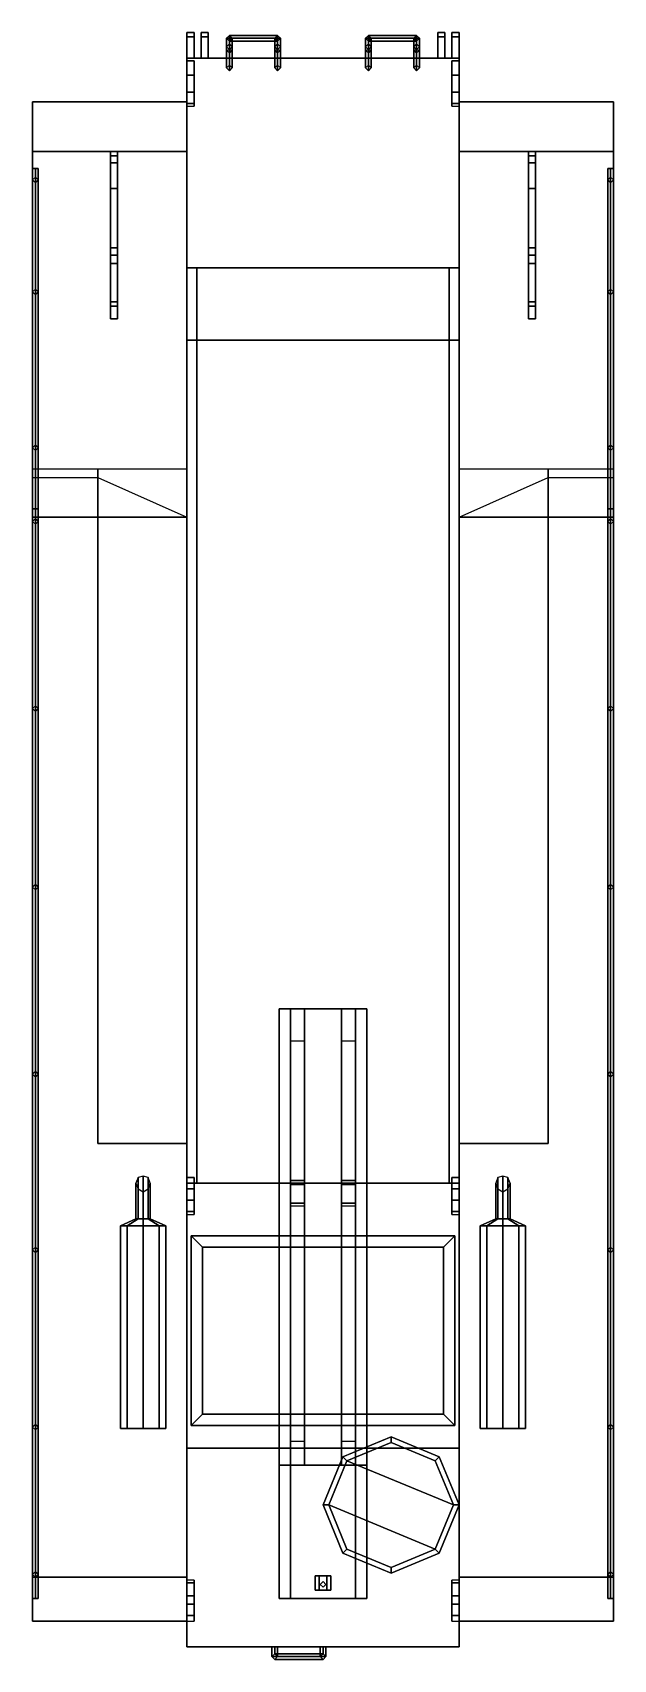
# Model space of a CAD drawing. Extents: x -2 to 2, y -5.7 to 5.8.
import ezdxf

# ---------------------------------------------------------------- set-up
doc = ezdxf.new("R2010")
doc.units = 0
doc.layers.get('0').update_dxf_attribs({"linetype": 'CONTINUOUS'})

msp = doc.modelspace()

# ---------------------------------------------------------------- linework, layer by layer
for points in [[(-0.91, 5.79, 0.98), (-0.91, 5.76, 0.93), (-0.96, 5.76, 0.93), (-0.96, 5.79, 0.98)], [(-0.91, 5.79, 1.03), (-0.91, 5.79, 0.98), (-0.96, 5.79, 0.98), (-0.96, 5.79, 1.03)], [(-0.96, 5.76, 0.93), (-0.96, 5.61, 0.88), (-0.96, 5.61, 0.88), (-0.96, 5.79, 0.98)], [(-0.96, 5.79, 1.03), (-0.96, 5.61, 1.35), (-0.91, 5.61, 1.35), (-0.91, 5.79, 1.03)], [(-0.96, 5.79, 0.98), (-0.96, 5.61, 0.88), (-0.96, 5.61, 1.35), (-0.96, 5.79, 1.03)], [(-0.91, 5.76, 0.93), (-0.91, 5.61, 0.88), (-0.96, 5.61, 0.88), (-0.96, 5.76, 0.93)], [(-0.91, 5.61, 0.88), (-0.91, 5.61, 0.88), (-0.91, 5.76, 0.93), (-0.91, 5.79, 0.98)], [(-0.91, 5.61, 1.35), (-0.91, 5.61, 0.88), (-0.91, 5.79, 0.98), (-0.91, 5.79, 1.03)], [(-0.86, 5.79, 0.98), (-0.86, 5.61, 0.88), (-0.86, 5.61, 1.35), (-0.86, 5.79, 1.03)], [(-0.86, 5.79, 1.03), (-0.86, 5.61, 1.35), (-0.81, 5.61, 1.35), (-0.81, 5.79, 1.03)], [(-0.86, 5.76, 0.93), (-0.86, 5.61, 0.88), (-0.86, 5.61, 0.88), (-0.86, 5.79, 0.98)], [(-0.81, 5.79, 1.03), (-0.81, 5.79, 0.98), (-0.86, 5.79, 0.98), (-0.86, 5.79, 1.03)], [(-0.81, 5.79, 0.98), (-0.81, 5.76, 0.93), (-0.86, 5.76, 0.93), (-0.86, 5.79, 0.98)], [(-0.81, 5.76, 0.93), (-0.81, 5.61, 0.88), (-0.86, 5.61, 0.88), (-0.86, 5.76, 0.93)], [(-0.81, 5.61, 1.35), (-0.81, 5.61, 0.88), (-0.81, 5.79, 0.98), (-0.81, 5.79, 1.03)], [(-0.81, 5.61, 0.88), (-0.81, 5.61, 0.88), (-0.81, 5.76, 0.93), (-0.81, 5.79, 0.98)], [(-0.66, 5.77, 0.98), (-0.68, 5.75, 0.96), (-0.68, 5.75, 2.58), (-0.66, 5.77, 2.6)], [(-0.68, 5.75, 0.96), (-0.66, 5.77, 0.98), (-0.32, 5.77, 0.98), (-0.3, 5.75, 0.96)], [(-0.68, 5.75, 2.58), (-0.66, 5.73, 2.56), (-0.64, 5.75, 2.58), (-0.66, 5.77, 2.6)], [(-0.68, 5.69, 2.65), (-0.66, 5.71, 2.67), (-0.66, 5.77, 2.6), (-0.68, 5.75, 2.58)], [(-0.68, 5.75, 0.96), (-0.66, 5.73, 0.98), (-0.66, 5.73, 2.56), (-0.68, 5.75, 2.58)], [(-0.66, 5.73, 0.98), (-0.68, 5.75, 0.96), (-0.3, 5.75, 0.96), (-0.32, 5.73, 0.98)], [(-0.68, 5.61, 1.42), (-0.66, 5.61, 1.44), (-0.66, 5.73, 1.44), (-0.68, 5.75, 1.42)], [(-0.66, 5.61, 1.4), (-0.68, 5.61, 1.42), (-0.68, 5.75, 1.42), (-0.66, 5.73, 1.4)], [(-0.68, 5.61, 2.24), (-0.66, 5.61, 2.26), (-0.66, 5.73, 2.26), (-0.68, 5.75, 2.24)], [(-0.66, 5.61, 2.22), (-0.68, 5.61, 2.24), (-0.68, 5.75, 2.24), (-0.66, 5.73, 2.22)], [(-0.66, 5.67, 2.63), (-0.68, 5.69, 2.65), (-0.68, 5.75, 2.58), (-0.66, 5.73, 2.56)], [(-0.64, 5.75, 1), (-0.66, 5.77, 0.98), (-0.66, 5.77, 2.6), (-0.64, 5.75, 2.58)], [(-0.66, 5.77, 0.98), (-0.64, 5.75, 1), (-0.34, 5.75, 1), (-0.32, 5.77, 0.98)], [(-0.66, 5.77, 1.33), (-0.64, 5.75, 1.35), (-0.34, 5.75, 1.35), (-0.32, 5.77, 1.33)], [(-0.64, 5.75, 1.31), (-0.66, 5.77, 1.33), (-0.32, 5.77, 1.33), (-0.34, 5.75, 1.31)], [(-0.66, 5.77, 1.66), (-0.64, 5.75, 1.68), (-0.34, 5.75, 1.68), (-0.32, 5.77, 1.66)], [(-0.64, 5.75, 1.64), (-0.66, 5.77, 1.66), (-0.32, 5.77, 1.66), (-0.34, 5.75, 1.64)], [(-0.66, 5.77, 2.24), (-0.64, 5.75, 2.26), (-0.34, 5.75, 2.26), (-0.32, 5.77, 2.24)], [(-0.64, 5.75, 2.22), (-0.66, 5.77, 2.24), (-0.32, 5.77, 2.24), (-0.34, 5.75, 2.22)], [(-0.66, 5.77, 1.98), (-0.64, 5.75, 2), (-0.34, 5.75, 2), (-0.32, 5.77, 1.98)], [(-0.64, 5.75, 1.96), (-0.66, 5.77, 1.98), (-0.32, 5.77, 1.98), (-0.34, 5.75, 1.96)], [(-0.66, 5.71, 2.67), (-0.64, 5.69, 2.65), (-0.64, 5.75, 2.58), (-0.66, 5.77, 2.6)], [(-0.66, 5.73, 0.98), (-0.64, 5.75, 1), (-0.64, 5.75, 2.58), (-0.66, 5.73, 2.56)], [(-0.64, 5.75, 1), (-0.66, 5.73, 0.98), (-0.32, 5.73, 0.98), (-0.34, 5.75, 1)], [(-0.64, 5.75, 1.35), (-0.66, 5.73, 1.33), (-0.32, 5.73, 1.33), (-0.34, 5.75, 1.35)], [(-0.66, 5.73, 1.33), (-0.64, 5.75, 1.31), (-0.34, 5.75, 1.31), (-0.32, 5.73, 1.33)], [(-0.64, 5.75, 1.68), (-0.66, 5.73, 1.66), (-0.32, 5.73, 1.66), (-0.34, 5.75, 1.68)], [(-0.66, 5.73, 1.66), (-0.64, 5.75, 1.64), (-0.34, 5.75, 1.64), (-0.32, 5.73, 1.66)], [(-0.66, 5.61, 1.44), (-0.64, 5.61, 1.42), (-0.64, 5.75, 1.42), (-0.66, 5.73, 1.44)], [(-0.64, 5.61, 1.42), (-0.66, 5.61, 1.4), (-0.66, 5.73, 1.4), (-0.64, 5.75, 1.42)], [(-0.64, 5.75, 2.26), (-0.66, 5.73, 2.24), (-0.32, 5.73, 2.24), (-0.34, 5.75, 2.26)], [(-0.66, 5.73, 2.24), (-0.64, 5.75, 2.22), (-0.34, 5.75, 2.22), (-0.32, 5.73, 2.24)], [(-0.64, 5.75, 2), (-0.66, 5.73, 1.98), (-0.32, 5.73, 1.98), (-0.34, 5.75, 2)], [(-0.66, 5.73, 1.98), (-0.64, 5.75, 1.96), (-0.34, 5.75, 1.96), (-0.32, 5.73, 1.98)], [(-0.66, 5.61, 2.26), (-0.64, 5.61, 2.24), (-0.64, 5.75, 2.24), (-0.66, 5.73, 2.26)], [(-0.64, 5.61, 2.24), (-0.66, 5.61, 2.22), (-0.66, 5.73, 2.22), (-0.64, 5.75, 2.24)], [(-0.64, 5.69, 2.65), (-0.66, 5.67, 2.63), (-0.66, 5.73, 2.56), (-0.64, 5.75, 2.58)], [(-0.32, 5.77, 0.98), (-0.34, 5.75, 1), (-0.34, 5.75, 2.58), (-0.32, 5.77, 2.6)], [(-0.34, 5.75, 2.58), (-0.32, 5.73, 2.56), (-0.3, 5.75, 2.58), (-0.32, 5.77, 2.6)], [(-0.34, 5.69, 2.65), (-0.32, 5.71, 2.67), (-0.32, 5.77, 2.6), (-0.34, 5.75, 2.58)], [(-0.34, 5.75, 1), (-0.32, 5.73, 0.98), (-0.32, 5.73, 2.56), (-0.34, 5.75, 2.58)], [(-0.32, 5.61, 1.4), (-0.34, 5.61, 1.42), (-0.34, 5.75, 1.42), (-0.32, 5.73, 1.4)], [(-0.34, 5.61, 1.42), (-0.32, 5.61, 1.44), (-0.32, 5.73, 1.44), (-0.34, 5.75, 1.42)], [(-0.32, 5.61, 2.22), (-0.34, 5.61, 2.24), (-0.34, 5.75, 2.24), (-0.32, 5.73, 2.22)], [(-0.34, 5.61, 2.24), (-0.32, 5.61, 2.26), (-0.32, 5.73, 2.26), (-0.34, 5.75, 2.24)], [(-0.32, 5.67, 2.63), (-0.34, 5.69, 2.65), (-0.34, 5.75, 2.58), (-0.32, 5.73, 2.56)], [(-0.3, 5.75, 0.96), (-0.32, 5.77, 0.98), (-0.32, 5.77, 2.6), (-0.3, 5.75, 2.58)], [(-0.32, 5.71, 2.67), (-0.3, 5.69, 2.65), (-0.3, 5.75, 2.58), (-0.32, 5.77, 2.6)], [(-0.32, 5.73, 0.98), (-0.3, 5.75, 0.96), (-0.3, 5.75, 2.58), (-0.32, 5.73, 2.56)], [(-0.3, 5.61, 1.42), (-0.32, 5.61, 1.4), (-0.32, 5.73, 1.4), (-0.3, 5.75, 1.42)], [(-0.32, 5.61, 1.44), (-0.3, 5.61, 1.42), (-0.3, 5.75, 1.42), (-0.32, 5.73, 1.44)], [(-0.3, 5.61, 2.24), (-0.32, 5.61, 2.22), (-0.32, 5.73, 2.22), (-0.3, 5.75, 2.24)], [(-0.32, 5.61, 2.26), (-0.3, 5.61, 2.24), (-0.3, 5.75, 2.24), (-0.32, 5.73, 2.26)], [(-0.3, 5.69, 2.65), (-0.32, 5.67, 2.63), (-0.32, 5.73, 2.56), (-0.3, 5.75, 2.58)], [(0.32, 5.77, 0.98), (0.3, 5.75, 0.96), (0.3, 5.75, 2.58), (0.32, 5.77, 2.6)], [(0.3, 5.75, 0.96), (0.32, 5.77, 0.98), (0.66, 5.77, 0.98), (0.68, 5.75, 0.96)], [(0.3, 5.69, 2.65), (0.32, 5.71, 2.67), (0.32, 5.77, 2.6), (0.3, 5.75, 2.58)], [(0.3, 5.75, 2.58), (0.32, 5.73, 2.56), (0.34, 5.75, 2.58), (0.32, 5.77, 2.6)], [(0.3, 5.75, 0.96), (0.32, 5.73, 0.98), (0.32, 5.73, 2.56), (0.3, 5.75, 2.58)], [(0.32, 5.73, 0.98), (0.3, 5.75, 0.96), (0.68, 5.75, 0.96), (0.66, 5.73, 0.98)], [(0.32, 5.61, 1.4), (0.3, 5.61, 1.42), (0.3, 5.75, 1.42), (0.32, 5.73, 1.4)], [(0.3, 5.61, 1.42), (0.32, 5.61, 1.44), (0.32, 5.73, 1.44), (0.3, 5.75, 1.42)], [(0.32, 5.67, 2.63), (0.3, 5.69, 2.65), (0.3, 5.75, 2.58), (0.32, 5.73, 2.56)], [(0.32, 5.61, 2.22), (0.3, 5.61, 2.24), (0.3, 5.75, 2.24), (0.32, 5.73, 2.22)], [(0.3, 5.61, 2.24), (0.32, 5.61, 2.26), (0.32, 5.73, 2.26), (0.3, 5.75, 2.24)], [(0.34, 5.75, 1), (0.32, 5.77, 0.98), (0.32, 5.77, 2.6), (0.34, 5.75, 2.58)], [(0.32, 5.77, 0.98), (0.34, 5.75, 1), (0.64, 5.75, 1), (0.66, 5.77, 0.98)], [(0.32, 5.77, 1.33), (0.34, 5.75, 1.35), (0.64, 5.75, 1.35), (0.66, 5.77, 1.33)], [(0.34, 5.75, 1.31), (0.32, 5.77, 1.33), (0.66, 5.77, 1.33), (0.64, 5.75, 1.31)], [(0.32, 5.77, 1.66), (0.34, 5.75, 1.68), (0.64, 5.75, 1.68), (0.66, 5.77, 1.66)], [(0.34, 5.75, 1.64), (0.32, 5.77, 1.66), (0.66, 5.77, 1.66), (0.64, 5.75, 1.64)], [(0.32, 5.71, 2.67), (0.34, 5.69, 2.65), (0.34, 5.75, 2.58), (0.32, 5.77, 2.6)], [(0.32, 5.77, 2.24), (0.34, 5.75, 2.26), (0.64, 5.75, 2.26), (0.66, 5.77, 2.24)], [(0.34, 5.75, 2.22), (0.32, 5.77, 2.24), (0.66, 5.77, 2.24), (0.64, 5.75, 2.22)], [(0.32, 5.77, 1.98), (0.34, 5.75, 2), (0.64, 5.75, 2), (0.66, 5.77, 1.98)], [(0.34, 5.75, 1.96), (0.32, 5.77, 1.98), (0.66, 5.77, 1.98), (0.64, 5.75, 1.96)], [(0.32, 5.73, 0.98), (0.34, 5.75, 1), (0.34, 5.75, 2.58), (0.32, 5.73, 2.56)], [(0.34, 5.61, 1.42), (0.32, 5.61, 1.4), (0.32, 5.73, 1.4), (0.34, 5.75, 1.42)], [(0.32, 5.61, 1.44), (0.34, 5.61, 1.42), (0.34, 5.75, 1.42), (0.32, 5.73, 1.44)], [(0.34, 5.75, 1), (0.32, 5.73, 0.98), (0.66, 5.73, 0.98), (0.64, 5.75, 1)], [(0.34, 5.75, 1.35), (0.32, 5.73, 1.33), (0.66, 5.73, 1.33), (0.64, 5.75, 1.35)], [(0.32, 5.73, 1.33), (0.34, 5.75, 1.31), (0.64, 5.75, 1.31), (0.66, 5.73, 1.33)], [(0.34, 5.75, 1.68), (0.32, 5.73, 1.66), (0.66, 5.73, 1.66), (0.64, 5.75, 1.68)], [(0.32, 5.73, 1.66), (0.34, 5.75, 1.64), (0.64, 5.75, 1.64), (0.66, 5.73, 1.66)], [(0.34, 5.69, 2.65), (0.32, 5.67, 2.63), (0.32, 5.73, 2.56), (0.34, 5.75, 2.58)], [(0.34, 5.61, 2.24), (0.32, 5.61, 2.22), (0.32, 5.73, 2.22), (0.34, 5.75, 2.24)], [(0.32, 5.61, 2.26), (0.34, 5.61, 2.24), (0.34, 5.75, 2.24), (0.32, 5.73, 2.26)], [(0.34, 5.75, 2.26), (0.32, 5.73, 2.24), (0.66, 5.73, 2.24), (0.64, 5.75, 2.26)], [(0.32, 5.73, 2.24), (0.34, 5.75, 2.22), (0.64, 5.75, 2.22), (0.66, 5.73, 2.24)], [(0.34, 5.75, 2), (0.32, 5.73, 1.98), (0.66, 5.73, 1.98), (0.64, 5.75, 2)], [(0.32, 5.73, 1.98), (0.34, 5.75, 1.96), (0.64, 5.75, 1.96), (0.66, 5.73, 1.98)], [(0.66, 5.77, 0.98), (0.64, 5.75, 1), (0.64, 5.75, 2.58), (0.66, 5.77, 2.6)], [(0.64, 5.69, 2.65), (0.66, 5.71, 2.67), (0.66, 5.77, 2.6), (0.64, 5.75, 2.58)], [(0.64, 5.75, 2.58), (0.66, 5.73, 2.56), (0.68, 5.75, 2.58), (0.66, 5.77, 2.6)], [(0.64, 5.75, 1), (0.66, 5.73, 0.98), (0.66, 5.73, 2.56), (0.64, 5.75, 2.58)], [(0.64, 5.61, 1.42), (0.66, 5.61, 1.44), (0.66, 5.73, 1.44), (0.64, 5.75, 1.42)], [(0.66, 5.61, 1.4), (0.64, 5.61, 1.42), (0.64, 5.75, 1.42), (0.66, 5.73, 1.4)], [(0.66, 5.67, 2.63), (0.64, 5.69, 2.65), (0.64, 5.75, 2.58), (0.66, 5.73, 2.56)], [(0.64, 5.61, 2.24), (0.66, 5.61, 2.26), (0.66, 5.73, 2.26), (0.64, 5.75, 2.24)], [(0.66, 5.61, 2.22), (0.64, 5.61, 2.24), (0.64, 5.75, 2.24), (0.66, 5.73, 2.22)], [(0.68, 5.75, 0.96), (0.66, 5.77, 0.98), (0.66, 5.77, 2.6), (0.68, 5.75, 2.58)], [(0.66, 5.71, 2.67), (0.68, 5.69, 2.65), (0.68, 5.75, 2.58), (0.66, 5.77, 2.6)], [(0.66, 5.73, 0.98), (0.68, 5.75, 0.96), (0.68, 5.75, 2.58), (0.66, 5.73, 2.56)], [(0.66, 5.61, 1.44), (0.68, 5.61, 1.42), (0.68, 5.75, 1.42), (0.66, 5.73, 1.44)], [(0.68, 5.61, 1.42), (0.66, 5.61, 1.4), (0.66, 5.73, 1.4), (0.68, 5.75, 1.42)], [(0.68, 5.69, 2.65), (0.66, 5.67, 2.63), (0.66, 5.73, 2.56), (0.68, 5.75, 2.58)], [(0.66, 5.61, 2.26), (0.68, 5.61, 2.24), (0.68, 5.75, 2.24), (0.66, 5.73, 2.26)], [(0.68, 5.61, 2.24), (0.66, 5.61, 2.22), (0.66, 5.73, 2.22), (0.68, 5.75, 2.24)], [(0.81, 5.79, 0.98), (0.81, 5.61, 0.88), (0.81, 5.61, 1.35), (0.81, 5.79, 1.03)], [(0.81, 5.79, 1.03), (0.81, 5.61, 1.35), (0.86, 5.61, 1.35), (0.86, 5.79, 1.03)], [(0.81, 5.76, 0.93), (0.81, 5.61, 0.88), (0.81, 5.61, 0.88), (0.81, 5.79, 0.98)], [(0.86, 5.79, 1.03), (0.86, 5.79, 0.98), (0.81, 5.79, 0.98), (0.81, 5.79, 1.03)], [(0.86, 5.79, 0.98), (0.86, 5.76, 0.93), (0.81, 5.76, 0.93), (0.81, 5.79, 0.98)], [(0.86, 5.76, 0.93), (0.86, 5.61, 0.88), (0.81, 5.61, 0.88), (0.81, 5.76, 0.93)], [(0.86, 5.61, 1.35), (0.86, 5.61, 0.88), (0.86, 5.79, 0.98), (0.86, 5.79, 1.03)], [(0.86, 5.61, 0.88), (0.86, 5.61, 0.88), (0.86, 5.76, 0.93), (0.86, 5.79, 0.98)], [(0.91, 5.79, 0.98), (0.91, 5.61, 0.88), (0.91, 5.61, 1.35), (0.91, 5.79, 1.03)], [(0.91, 5.79, 1.03), (0.91, 5.61, 1.35), (0.96, 5.61, 1.35), (0.96, 5.79, 1.03)], [(0.96, 5.79, 1.03), (0.96, 5.79, 0.98), (0.91, 5.79, 0.98), (0.91, 5.79, 1.03)], [(0.96, 5.79, 0.98), (0.96, 5.76, 0.93), (0.91, 5.76, 0.93), (0.91, 5.79, 0.98)], [(0.91, 5.76, 0.93), (0.91, 5.61, 0.88), (0.91, 5.61, 0.88), (0.91, 5.79, 0.98)], [(0.96, 5.76, 0.93), (0.96, 5.61, 0.88), (0.91, 5.61, 0.88), (0.91, 5.76, 0.93)], [(0.96, 5.61, 1.35), (0.96, 5.61, 0.88), (0.96, 5.79, 0.98), (0.96, 5.79, 1.03)], [(0.96, 5.61, 0.88), (0.96, 5.61, 0.88), (0.96, 5.76, 0.93), (0.96, 5.79, 0.98)], [(-0.68, 5.66, 2.65), (-0.66, 5.65, 2.67), (-0.66, 5.71, 2.67), (-0.68, 5.69, 2.65)], [(-0.66, 5.67, 2.63), (-0.68, 5.66, 2.65), (-0.68, 5.69, 2.65), (-0.66, 5.67, 2.63)], [(-0.66, 5.56, 2.53), (-0.68, 5.54, 2.55), (-0.68, 5.66, 2.65), (-0.66, 5.67, 2.63)], [(-0.68, 5.54, 2.55), (-0.66, 5.52, 2.57), (-0.66, 5.65, 2.67), (-0.68, 5.66, 2.65)], [(-0.66, 5.65, 2.67), (-0.64, 5.66, 2.65), (-0.64, 5.69, 2.65), (-0.66, 5.71, 2.67)], [(-0.64, 5.66, 2.65), (-0.66, 5.67, 2.63), (-0.66, 5.67, 2.63), (-0.64, 5.69, 2.65)], [(-0.64, 5.54, 2.55), (-0.66, 5.56, 2.53), (-0.66, 5.67, 2.63), (-0.64, 5.66, 2.65)], [(-0.66, 5.52, 2.57), (-0.64, 5.54, 2.55), (-0.64, 5.66, 2.65), (-0.66, 5.65, 2.67)], [(-0.34, 5.66, 2.65), (-0.32, 5.65, 2.67), (-0.32, 5.71, 2.67), (-0.34, 5.69, 2.65)], [(-0.32, 5.67, 2.63), (-0.34, 5.66, 2.65), (-0.34, 5.69, 2.65), (-0.32, 5.67, 2.63)], [(-0.32, 5.56, 2.53), (-0.34, 5.54, 2.55), (-0.34, 5.66, 2.65), (-0.32, 5.67, 2.63)], [(-0.34, 5.54, 2.55), (-0.32, 5.52, 2.57), (-0.32, 5.65, 2.67), (-0.34, 5.66, 2.65)], [(-0.32, 5.65, 2.67), (-0.3, 5.66, 2.65), (-0.3, 5.69, 2.65), (-0.32, 5.71, 2.67)], [(-0.3, 5.66, 2.65), (-0.32, 5.67, 2.63), (-0.32, 5.67, 2.63), (-0.3, 5.69, 2.65)], [(-0.3, 5.54, 2.55), (-0.32, 5.56, 2.53), (-0.32, 5.67, 2.63), (-0.3, 5.66, 2.65)], [(-0.32, 5.52, 2.57), (-0.3, 5.54, 2.55), (-0.3, 5.66, 2.65), (-0.32, 5.65, 2.67)], [(0.3, 5.66, 2.65), (0.32, 5.65, 2.67), (0.32, 5.71, 2.67), (0.3, 5.69, 2.65)], [(0.32, 5.67, 2.63), (0.3, 5.66, 2.65), (0.3, 5.69, 2.65), (0.32, 5.67, 2.63)], [(0.32, 5.56, 2.53), (0.3, 5.54, 2.55), (0.3, 5.66, 2.65), (0.32, 5.67, 2.63)], [(0.3, 5.54, 2.55), (0.32, 5.52, 2.57), (0.32, 5.65, 2.67), (0.3, 5.66, 2.65)], [(0.32, 5.65, 2.67), (0.34, 5.66, 2.65), (0.34, 5.69, 2.65), (0.32, 5.71, 2.67)], [(0.34, 5.66, 2.65), (0.32, 5.67, 2.63), (0.32, 5.67, 2.63), (0.34, 5.69, 2.65)], [(0.34, 5.54, 2.55), (0.32, 5.56, 2.53), (0.32, 5.67, 2.63), (0.34, 5.66, 2.65)], [(0.32, 5.52, 2.57), (0.34, 5.54, 2.55), (0.34, 5.66, 2.65), (0.32, 5.65, 2.67)], [(0.64, 5.66, 2.65), (0.66, 5.65, 2.67), (0.66, 5.71, 2.67), (0.64, 5.69, 2.65)], [(0.66, 5.67, 2.63), (0.64, 5.66, 2.65), (0.64, 5.69, 2.65), (0.66, 5.67, 2.63)], [(0.66, 5.56, 2.53), (0.64, 5.54, 2.55), (0.64, 5.66, 2.65), (0.66, 5.67, 2.63)], [(0.64, 5.54, 2.55), (0.66, 5.52, 2.57), (0.66, 5.65, 2.67), (0.64, 5.66, 2.65)], [(0.66, 5.65, 2.67), (0.68, 5.66, 2.65), (0.68, 5.69, 2.65), (0.66, 5.71, 2.67)], [(0.68, 5.66, 2.65), (0.66, 5.67, 2.63), (0.66, 5.67, 2.63), (0.68, 5.69, 2.65)], [(0.68, 5.54, 2.55), (0.66, 5.56, 2.53), (0.66, 5.67, 2.63), (0.68, 5.66, 2.65)], [(0.66, 5.52, 2.57), (0.68, 5.54, 2.55), (0.68, 5.66, 2.65), (0.66, 5.65, 2.67)], [(-0.96, 3.62, 0.3), (-0.96, -4.2, 0.3), (-0.96, -5.6, 0.71), (-0.96, 5.61, 0.88)], [(0.96, 5.61, 0.88), (0.96, 3.62, 0.3), (-0.96, 3.62, 0.3), (-0.96, 5.61, 0.88)], [(-0.96, 5.61, 0.88), (-0.96, -5.6, 0.71), (-0.96, -5.6, 1.4), (-0.96, 5.61, 1.4)], [(0.96, 5.61, 1.4), (0.96, 5.61, 0.88), (-0.96, 5.61, 0.88), (-0.96, 5.61, 1.4)], [(-0.96, 5.61, 1.4), (-0.96, 4.13, 1.4), (-0.96, 4.13, 2.35), (-0.96, 5.61, 2.35)], [(-0.96, 5.61, 2.35), (-0.96, 4.13, 2.35), (0.96, 4.13, 2.35), (0.96, 5.61, 2.35)], [(0.96, 5.61, 2.35), (0.96, 5.61, 1.4), (-0.96, 5.61, 1.4), (-0.96, 5.61, 2.35)], [(-0.96, 5.59, 2.5), (-0.96, 5.59, 2.35), (-0.96, 5.27, 2.35), (-0.96, 5.29, 2.5)], [(-0.96, 5.49, 2.61), (-0.96, 5.59, 2.5), (-0.96, 5.29, 2.5), (-0.96, 5.37, 2.61)], [(-0.91, 5.49, 2.61), (-0.91, 5.59, 2.5), (-0.96, 5.59, 2.5), (-0.96, 5.49, 2.61)], [(-0.91, 5.59, 2.5), (-0.91, 5.59, 2.35), (-0.96, 5.59, 2.35), (-0.96, 5.59, 2.5)], [(-0.91, 5.27, 2.35), (-0.91, 5.59, 2.35), (-0.91, 5.59, 2.5), (-0.91, 5.29, 2.5)], [(-0.91, 5.29, 2.5), (-0.91, 5.59, 2.5), (-0.91, 5.49, 2.61), (-0.91, 5.37, 2.61)], [(-0.66, 5.56, 2.35), (-0.68, 5.54, 2.35), (-0.68, 5.54, 2.55), (-0.66, 5.56, 2.53)], [(-0.68, 5.54, 2.35), (-0.66, 5.52, 2.35), (-0.66, 5.52, 2.57), (-0.68, 5.54, 2.55)], [(-0.64, 5.54, 2.35), (-0.66, 5.56, 2.35), (-0.66, 5.56, 2.53), (-0.64, 5.54, 2.55)], [(-0.66, 5.52, 2.35), (-0.64, 5.54, 2.35), (-0.64, 5.54, 2.55), (-0.66, 5.52, 2.57)], [(-0.32, 5.56, 2.35), (-0.34, 5.54, 2.35), (-0.34, 5.54, 2.55), (-0.32, 5.56, 2.53)], [(-0.34, 5.54, 2.35), (-0.32, 5.52, 2.35), (-0.32, 5.52, 2.57), (-0.34, 5.54, 2.55)], [(-0.3, 5.54, 2.35), (-0.32, 5.56, 2.35), (-0.32, 5.56, 2.53), (-0.3, 5.54, 2.55)], [(-0.32, 5.52, 2.35), (-0.3, 5.54, 2.35), (-0.3, 5.54, 2.55), (-0.32, 5.52, 2.57)], [(0.32, 5.56, 2.35), (0.3, 5.54, 2.35), (0.3, 5.54, 2.55), (0.32, 5.56, 2.53)], [(0.3, 5.54, 2.35), (0.32, 5.52, 2.35), (0.32, 5.52, 2.57), (0.3, 5.54, 2.55)], [(0.34, 5.54, 2.35), (0.32, 5.56, 2.35), (0.32, 5.56, 2.53), (0.34, 5.54, 2.55)], [(0.32, 5.52, 2.35), (0.34, 5.54, 2.35), (0.34, 5.54, 2.55), (0.32, 5.52, 2.57)], [(0.66, 5.56, 2.35), (0.64, 5.54, 2.35), (0.64, 5.54, 2.55), (0.66, 5.56, 2.53)], [(0.64, 5.54, 2.35), (0.66, 5.52, 2.35), (0.66, 5.52, 2.57), (0.64, 5.54, 2.55)], [(0.68, 5.54, 2.35), (0.66, 5.56, 2.35), (0.66, 5.56, 2.53), (0.68, 5.54, 2.55)], [(0.66, 5.52, 2.35), (0.68, 5.54, 2.35), (0.68, 5.54, 2.55), (0.66, 5.52, 2.57)], [(0.96, 5.59, 2.5), (0.96, 5.59, 2.35), (0.91, 5.59, 2.35), (0.91, 5.59, 2.5)], [(0.96, 5.49, 2.61), (0.96, 5.59, 2.5), (0.91, 5.59, 2.5), (0.91, 5.49, 2.61)], [(0.91, 5.49, 2.61), (0.91, 5.59, 2.5), (0.91, 5.29, 2.5), (0.91, 5.37, 2.61)], [(0.91, 5.59, 2.5), (0.91, 5.59, 2.35), (0.91, 5.27, 2.35), (0.91, 5.29, 2.5)], [(0.96, -5.6, 0.71), (0.96, -4.2, 0.3), (0.96, 3.62, 0.3), (0.96, 5.61, 0.88)], [(0.96, -5.6, 1.4), (0.96, -5.6, 0.71), (0.96, 5.61, 0.88), (0.96, 5.61, 1.4)], [(0.96, 4.13, 2.35), (0.96, 4.13, 1.4), (0.96, 5.61, 1.4), (0.96, 5.61, 2.35)], [(0.96, 5.29, 2.5), (0.96, 5.59, 2.5), (0.96, 5.49, 2.61), (0.96, 5.37, 2.61)], [(0.96, 5.27, 2.35), (0.96, 5.59, 2.35), (0.96, 5.59, 2.5), (0.96, 5.29, 2.5)], [(-0.91, 5.37, 2.61), (-0.91, 5.49, 2.61), (-0.96, 5.49, 2.61), (-0.96, 5.37, 2.61)], [(0.96, 5.37, 2.61), (0.96, 5.49, 2.61), (0.91, 5.49, 2.61), (0.91, 5.37, 2.61)], [(-2.05, 4.95, 1.61), (-2.05, -5.11, 1.61), (-2.05, -5.42, 1.72), (-2.05, 5.3, 1.72)], [(-2.05, 5.3, 1.72), (-2.05, -5.42, 1.72), (-0.96, -5.42, 1.72), (-0.96, 5.3, 1.72)], [(-0.96, 5.3, 1.72), (-0.96, 4.95, 1.61), (-2.05, 4.95, 1.61), (-2.05, 5.3, 1.72)], [(-0.96, 5.37, 2.61), (-0.96, 5.29, 2.5), (-0.91, 5.29, 2.5), (-0.91, 5.37, 2.61)], [(-0.96, 5.29, 2.5), (-0.96, 5.27, 2.35), (-0.91, 5.27, 2.35), (-0.91, 5.29, 2.5)], [(0.91, 5.37, 2.61), (0.91, 5.29, 2.5), (0.96, 5.29, 2.5), (0.96, 5.37, 2.61)], [(0.91, 5.29, 2.5), (0.91, 5.27, 2.35), (0.96, 5.27, 2.35), (0.96, 5.29, 2.5)], [(0.96, 5.3, 1.72), (0.96, -5.42, 1.72), (2.05, -5.42, 1.72), (2.05, 5.3, 1.72)], [(2.05, 5.3, 1.72), (2.05, 4.95, 1.61), (0.96, 4.95, 1.61), (0.96, 5.3, 1.72)], [(2.05, -5.42, 1.72), (2.05, -5.11, 1.61), (2.05, 4.95, 1.61), (2.05, 5.3, 1.72)], [(-0.96, 4.95, 1.61), (-0.96, -5.11, 1.61), (-2.05, -5.11, 1.61), (-2.05, 4.95, 1.61)], [(-1.45, 4.95, 0.64), (-1.45, 4.92, 0.58), (-1.5, 4.92, 0.58), (-1.5, 4.95, 0.64)], [(-1.5, 4.92, 0.58), (-1.5, 4.87, 0.54), (-1.5, 4.92, 0.75), (-1.5, 4.95, 0.64)], [(-1.5, 4.95, 0.64), (-1.5, 4.92, 0.75), (-1.45, 4.92, 0.75), (-1.45, 4.95, 0.64)], [(-1.45, 4.92, 0.75), (-1.45, 4.87, 0.54), (-1.45, 4.92, 0.58), (-1.45, 4.95, 0.64)], [(2.05, 4.95, 1.61), (2.05, -5.11, 1.61), (0.96, -5.11, 1.61), (0.96, 4.95, 1.61)], [(1.45, 4.92, 0.58), (1.45, 4.87, 0.54), (1.45, 4.92, 0.75), (1.45, 4.95, 0.64)], [(1.5, 4.95, 0.64), (1.5, 4.92, 0.58), (1.45, 4.92, 0.58), (1.45, 4.95, 0.64)], [(1.45, 4.95, 0.64), (1.45, 4.92, 0.75), (1.5, 4.92, 0.75), (1.5, 4.95, 0.64)], [(1.5, 4.92, 0.75), (1.5, 4.87, 0.54), (1.5, 4.92, 0.58), (1.5, 4.95, 0.64)], [(-2.03, 2.36, 2.73), (-2.05, 2.34, 2.75), (-2.05, 4.83, 2.75), (-2.03, 4.83, 2.73)], [(-2.05, 2.34, 2.75), (-2.03, 2.36, 2.77), (-2.03, 4.83, 2.77), (-2.05, 4.83, 2.75)], [(-2.05, 4.83, 2.75), (-2.03, 4.83, 2.77), (-2.01, 4.83, 2.75), (-2.03, 4.83, 2.73)], [(-2.01, 2.34, 2.75), (-2.03, 2.36, 2.73), (-2.03, 4.83, 2.73), (-2.01, 4.83, 2.75)], [(-2.03, 2.36, 2.77), (-2.01, 2.34, 2.75), (-2.01, 4.83, 2.75), (-2.03, 4.83, 2.77)], [(-1.5, 4.87, 0.54), (-1.5, 4.69, 0.52), (-1.5, 4.27, 1.34), (-1.5, 4.92, 0.75)], [(-1.5, 4.92, 0.75), (-1.5, 4.27, 1.34), (-1.45, 4.27, 1.34), (-1.45, 4.92, 0.75)], [(-1.45, 4.92, 0.58), (-1.45, 4.87, 0.54), (-1.5, 4.87, 0.54), (-1.5, 4.92, 0.58)], [(-1.45, 4.87, 0.54), (-1.45, 4.69, 0.52), (-1.5, 4.69, 0.52), (-1.5, 4.87, 0.54)], [(-1.45, 4.27, 1.34), (-1.45, 4.69, 0.52), (-1.45, 4.87, 0.54), (-1.45, 4.92, 0.75)], [(1.45, 4.87, 0.54), (1.45, 4.69, 0.52), (1.45, 4.27, 1.34), (1.45, 4.92, 0.75)], [(1.5, 4.92, 0.58), (1.5, 4.87, 0.54), (1.45, 4.87, 0.54), (1.45, 4.92, 0.58)], [(1.45, 4.92, 0.75), (1.45, 4.27, 1.34), (1.5, 4.27, 1.34), (1.5, 4.92, 0.75)], [(1.5, 4.87, 0.54), (1.5, 4.69, 0.52), (1.45, 4.69, 0.52), (1.45, 4.87, 0.54)], [(1.5, 4.27, 1.34), (1.5, 4.69, 0.52), (1.5, 4.87, 0.54), (1.5, 4.92, 0.75)], [(2.01, 2.34, 2.75), (2.03, 2.36, 2.77), (2.03, 4.83, 2.77), (2.01, 4.83, 2.75)], [(2.03, 2.36, 2.73), (2.01, 2.34, 2.75), (2.01, 4.83, 2.75), (2.03, 4.83, 2.73)], [(2.01, 4.83, 2.75), (2.03, 4.83, 2.77), (2.05, 4.83, 2.75), (2.03, 4.83, 2.73)], [(2.03, 2.36, 2.77), (2.05, 2.34, 2.75), (2.05, 4.83, 2.75), (2.03, 4.83, 2.77)], [(2.05, 2.34, 2.75), (2.03, 2.36, 2.73), (2.03, 4.83, 2.73), (2.05, 4.83, 2.75)], [(-2.03, 4.77, 1.72), (-2.05, 4.75, 1.72), (-2.05, 4.75, 2.75), (-2.03, 4.77, 2.73)], [(-2.05, 4.75, 1.72), (-2.03, 4.73, 1.72), (-2.03, 4.73, 2.73), (-2.05, 4.75, 2.75)], [(-2.01, 4.75, 1.72), (-2.03, 4.77, 1.72), (-2.03, 4.77, 2.73), (-2.01, 4.75, 2.75)], [(-2.03, 4.73, 1.72), (-2.01, 4.75, 1.72), (-2.01, 4.75, 2.75), (-2.03, 4.73, 2.73)], [(2.03, 4.77, 1.72), (2.01, 4.75, 1.72), (2.01, 4.75, 2.75), (2.03, 4.77, 2.73)], [(2.01, 4.75, 1.72), (2.03, 4.73, 1.72), (2.03, 4.73, 2.73), (2.01, 4.75, 2.75)], [(2.05, 4.75, 1.72), (2.03, 4.77, 1.72), (2.03, 4.77, 2.73), (2.05, 4.75, 2.75)], [(2.03, 4.73, 1.72), (2.05, 4.75, 1.72), (2.05, 4.75, 2.75), (2.03, 4.73, 2.73)], [(-1.5, 4.69, 0.52), (-1.5, 3.89, 0.52), (-1.5, 4.22, 1.34), (-1.5, 4.27, 1.34)], [(-1.45, 4.69, 0.52), (-1.45, 3.89, 0.52), (-1.5, 3.89, 0.52), (-1.5, 4.69, 0.52)], [(-1.45, 4.22, 1.34), (-1.45, 3.89, 0.52), (-1.45, 4.69, 0.52), (-1.45, 4.27, 1.34)], [(1.45, 4.69, 0.52), (1.45, 3.89, 0.52), (1.45, 4.22, 1.34), (1.45, 4.27, 1.34)], [(1.5, 4.69, 0.52), (1.5, 3.89, 0.52), (1.45, 3.89, 0.52), (1.45, 4.69, 0.52)], [(1.5, 4.22, 1.34), (1.5, 3.89, 0.52), (1.5, 4.69, 0.52), (1.5, 4.27, 1.34)], [(-1.5, 4.27, 1.34), (-1.5, 4.22, 1.34), (-1.45, 4.22, 1.34), (-1.45, 4.27, 1.34)], [(1.45, 4.27, 1.34), (1.45, 4.22, 1.34), (1.5, 4.22, 1.34), (1.5, 4.27, 1.34)], [(-1.5, 3.89, 0.52), (-1.5, 3.86, 0.8), (-1.5, 4.16, 1.26), (-1.5, 4.22, 1.34)], [(-1.5, 4.22, 1.34), (-1.5, 4.16, 1.26), (-1.45, 4.16, 1.26), (-1.45, 4.22, 1.34)], [(-1.5, 3.86, 0.8), (-1.5, 3.77, 1.04), (-1.5, 3.77, 1.26), (-1.5, 4.16, 1.26)], [(-1.5, 4.16, 1.26), (-1.5, 3.77, 1.26), (-1.45, 3.77, 1.26), (-1.45, 4.16, 1.26)], [(-1.45, 4.16, 1.26), (-1.45, 3.86, 0.8), (-1.45, 3.89, 0.52), (-1.45, 4.22, 1.34)], [(-1.45, 3.77, 1.26), (-1.45, 3.77, 1.04), (-1.45, 3.86, 0.8), (-1.45, 4.16, 1.26)], [(1.45, 3.89, 0.52), (1.45, 3.86, 0.8), (1.45, 4.16, 1.26), (1.45, 4.22, 1.34)], [(1.45, 4.22, 1.34), (1.45, 4.16, 1.26), (1.5, 4.16, 1.26), (1.5, 4.22, 1.34)], [(1.45, 3.86, 0.8), (1.45, 3.77, 1.04), (1.45, 3.77, 1.26), (1.45, 4.16, 1.26)], [(1.45, 4.16, 1.26), (1.45, 3.77, 1.26), (1.5, 3.77, 1.26), (1.5, 4.16, 1.26)], [(1.5, 4.16, 1.26), (1.5, 3.86, 0.8), (1.5, 3.89, 0.52), (1.5, 4.22, 1.34)], [(1.5, 3.77, 1.26), (1.5, 3.77, 1.04), (1.5, 3.86, 0.8), (1.5, 4.16, 1.26)], [(-0.96, 4.13, 2.35), (-0.96, -2.33, 2.35), (-0.89, -2.33, 2.35), (-0.89, 4.13, 2.35)], [(-0.96, 4.13, 1.4), (-0.96, -2.33, 1.4), (-0.96, -2.33, 2.35), (-0.96, 4.13, 2.35)], [(-0.89, 4.13, 1.4), (-0.89, -2.33, 1.4), (0.89, -2.33, 1.4), (0.89, 4.13, 1.4)], [(-0.89, 4.13, 2.35), (-0.89, 4.13, 1.4), (0.89, 4.13, 1.4), (0.89, 4.13, 2.35)], [(-0.89, -2.33, 2.35), (-0.89, -2.33, 1.4), (-0.89, 4.13, 1.4), (-0.89, 4.13, 2.35)], [(0.89, 4.13, 1.4), (0.89, -2.33, 1.4), (0.89, -2.33, 2.35), (0.89, 4.13, 2.35)], [(0.89, 4.13, 2.35), (0.89, -2.33, 2.35), (0.96, -2.33, 2.35), (0.96, 4.13, 2.35)], [(0.96, -2.33, 2.35), (0.96, -2.33, 1.4), (0.96, 4.13, 1.4), (0.96, 4.13, 2.35)], [(-2.03, 3.98, 1.72), (-2.05, 3.96, 1.72), (-2.05, 3.96, 2.75), (-2.03, 3.98, 2.73)], [(-2.05, 3.96, 1.72), (-2.03, 3.94, 1.72), (-2.03, 3.94, 2.73), (-2.05, 3.96, 2.75)], [(-2.01, 3.96, 1.72), (-2.03, 3.98, 1.72), (-2.03, 3.98, 2.73), (-2.01, 3.96, 2.75)], [(-2.03, 3.94, 1.72), (-2.01, 3.96, 1.72), (-2.01, 3.96, 2.75), (-2.03, 3.94, 2.73)], [(2.03, 3.98, 1.72), (2.01, 3.96, 1.72), (2.01, 3.96, 2.75), (2.03, 3.98, 2.73)], [(2.01, 3.96, 1.72), (2.03, 3.94, 1.72), (2.03, 3.94, 2.73), (2.01, 3.96, 2.75)], [(2.05, 3.96, 1.72), (2.03, 3.98, 1.72), (2.03, 3.98, 2.73), (2.05, 3.96, 2.75)], [(2.03, 3.94, 1.72), (2.05, 3.96, 1.72), (2.05, 3.96, 2.75), (2.03, 3.94, 2.73)], [(-1.45, 3.89, 0.52), (-1.45, 3.86, 0.8), (-1.5, 3.86, 0.8), (-1.5, 3.89, 0.52)], [(-1.45, 3.86, 0.8), (-1.45, 3.77, 1.04), (-1.5, 3.77, 1.04), (-1.5, 3.86, 0.8)], [(1.5, 3.89, 0.52), (1.5, 3.86, 0.8), (1.45, 3.86, 0.8), (1.45, 3.89, 0.52)], [(1.5, 3.86, 0.8), (1.5, 3.77, 1.04), (1.45, 3.77, 1.04), (1.45, 3.86, 0.8)], [(-1.5, 3.77, 1.26), (-1.5, 3.77, 1.04), (-1.45, 3.77, 1.04), (-1.45, 3.77, 1.26)], [(1.45, 3.77, 1.26), (1.45, 3.77, 1.04), (1.5, 3.77, 1.04), (1.5, 3.77, 1.26)], [(0.96, 3.62, 0.3), (0.96, -4.2, 0.3), (-0.96, -4.2, 0.3), (-0.96, 3.62, 0.3)], [(-2.03, 2.88, 1.72), (-2.05, 2.86, 1.72), (-2.05, 2.86, 2.75), (-2.03, 2.88, 2.73)], [(-2.01, 2.86, 1.72), (-2.03, 2.88, 1.72), (-2.03, 2.88, 2.73), (-2.01, 2.86, 2.75)], [(2.03, 2.88, 1.72), (2.01, 2.86, 1.72), (2.01, 2.86, 2.75), (2.03, 2.88, 2.73)], [(2.05, 2.86, 1.72), (2.03, 2.88, 1.72), (2.03, 2.88, 2.73), (2.05, 2.86, 2.75)], [(-2.05, 2.86, 1.72), (-2.03, 2.84, 1.72), (-2.03, 2.84, 2.73), (-2.05, 2.86, 2.75)], [(-2.03, 2.84, 1.72), (-2.01, 2.86, 1.72), (-2.01, 2.86, 2.75), (-2.03, 2.84, 2.73)], [(2.01, 2.86, 1.72), (2.03, 2.84, 1.72), (2.03, 2.84, 2.73), (2.01, 2.86, 2.75)], [(2.03, 2.84, 1.72), (2.05, 2.86, 1.72), (2.05, 2.86, 2.75), (2.03, 2.84, 2.73)], [(-2.05, 2.651, 1.72), (-2.05, 2.37, 2.24), (-2.05, 2.37, 2.35), (-2.05, 2.71, 1.72)], [(-2.05, 2.71, 1.72), (-2.05, 2.37, 2.35), (-0.96, 2.37, 2.35), (-0.96, 2.71, 1.72)], [(-1.59, 2.651, 1.72), (-0.96, 2.37, 2.24), (-2.05, 2.37, 2.24), (-2.05, 2.651, 1.72)], [(-1.59, 2.71, 1.72), (-1.59, -2.05, 1.72), (-1.59, -2.05, 2.35), (-1.59, 2.37, 2.35)], [(0.96, 2.71, 1.72), (0.96, 2.37, 2.35), (2.05, 2.37, 2.35), (2.05, 2.71, 1.72)], [(2.05, 2.651, 1.72), (2.05, 2.37, 2.24), (0.96, 2.37, 2.24), (1.59, 2.651, 1.72)], [(1.59, -2.05, 2.35), (1.59, -2.05, 1.72), (1.59, 2.71, 1.72), (1.59, 2.37, 2.35)], [(2.05, 2.37, 2.35), (2.05, 2.37, 2.24), (2.05, 2.651, 1.72), (2.05, 2.71, 1.72)], [(-2.05, -5.26, 3.27), (-2.03, -5.26, 3.29), (-2.03, 2.43, 3.29), (-2.05, 2.43, 3.27)], [(-2.03, -5.26, 3.25), (-2.05, -5.26, 3.27), (-2.05, 2.43, 3.27), (-2.03, 2.43, 3.25)], [(-2.05, 2.43, 3.27), (-2.03, 2.43, 3.29), (-2.01, 2.43, 3.27), (-2.03, 2.43, 3.25)], [(-2.03, -5.26, 3.29), (-2.01, -5.26, 3.27), (-2.01, 2.43, 3.27), (-2.03, 2.43, 3.29)], [(-2.01, -5.26, 3.27), (-2.03, -5.26, 3.25), (-2.03, 2.43, 3.25), (-2.01, 2.43, 3.27)], [(2.01, -5.26, 3.27), (2.03, -5.26, 3.29), (2.03, 2.43, 3.29), (2.01, 2.43, 3.27)], [(2.03, -5.26, 3.25), (2.01, -5.26, 3.27), (2.01, 2.43, 3.27), (2.03, 2.43, 3.25)], [(2.01, 2.43, 3.27), (2.03, 2.43, 3.29), (2.05, 2.43, 3.27), (2.03, 2.43, 3.25)], [(2.03, -5.26, 3.29), (2.05, -5.26, 3.27), (2.05, 2.43, 3.27), (2.03, 2.43, 3.29)], [(2.05, -5.26, 3.27), (2.03, -5.26, 3.25), (2.03, 2.43, 3.25), (2.05, 2.43, 3.27)], [(-2.05, 2.37, 2.35), (-2.05, -5.42, 2.35), (-0.96, -5.42, 2.35), (-0.96, 2.37, 2.35)], [(-0.96, 2.37, 2.24), (-0.96, -5.42, 2.24), (-2.05, -5.42, 2.24), (-2.05, 2.37, 2.24)], [(-2.05, 2.37, 2.24), (-2.05, -5.42, 2.24), (-2.05, -5.42, 2.35), (-2.05, 2.37, 2.35)], [(-2.03, 2.36, 2.35), (-2.05, 2.34, 2.35), (-2.05, 2.34, 3.27), (-2.03, 2.36, 3.25)], [(-2.05, 2.34, 2.35), (-2.03, 2.32, 2.35), (-2.03, 2.32, 3.25), (-2.05, 2.34, 3.27)], [(-2.01, 2.34, 2.35), (-2.03, 2.36, 2.35), (-2.03, 2.36, 3.25), (-2.01, 2.34, 3.27)], [(-2.03, 2.32, 2.35), (-2.01, 2.34, 2.35), (-2.01, 2.34, 3.27), (-2.03, 2.32, 3.25)], [(-1.59, 2.37, 2.35), (-1.59, -2.05, 2.35), (-0.96, -2.05, 2.35), (-0.96, 2.37, 2.35)], [(0.96, 2.37, 2.35), (0.96, -2.05, 2.35), (1.59, -2.05, 2.35), (1.59, 2.37, 2.35)], [(2.05, 2.37, 2.24), (2.05, -5.42, 2.24), (0.96, -5.42, 2.24), (0.96, 2.37, 2.24)], [(0.96, 2.37, 2.35), (0.96, -5.42, 2.35), (2.05, -5.42, 2.35), (2.05, 2.37, 2.35)], [(2.03, 2.36, 2.35), (2.01, 2.34, 2.35), (2.01, 2.34, 3.27), (2.03, 2.36, 3.25)], [(2.01, 2.34, 2.35), (2.03, 2.32, 2.35), (2.03, 2.32, 3.25), (2.01, 2.34, 3.27)], [(2.05, 2.34, 2.35), (2.03, 2.36, 2.35), (2.03, 2.36, 3.25), (2.05, 2.34, 3.27)], [(2.03, 2.32, 2.35), (2.05, 2.34, 2.35), (2.05, 2.34, 3.27), (2.03, 2.32, 3.25)], [(2.05, -5.42, 2.35), (2.05, -5.42, 2.24), (2.05, 2.37, 2.24), (2.05, 2.37, 2.35)], [(-2.03, 1.04, 2.35), (-2.05, 1.02, 2.35), (-2.05, 1.02, 3.27), (-2.03, 1.04, 3.25)], [(-2.01, 1.02, 2.35), (-2.03, 1.04, 2.35), (-2.03, 1.04, 3.25), (-2.01, 1.02, 3.27)], [(2.03, 1.04, 2.35), (2.01, 1.02, 2.35), (2.01, 1.02, 3.27), (2.03, 1.04, 3.25)], [(2.05, 1.02, 2.35), (2.03, 1.04, 2.35), (2.03, 1.04, 3.25), (2.05, 1.02, 3.27)], [(-2.05, 1.02, 2.35), (-2.03, 1, 2.35), (-2.03, 1, 3.25), (-2.05, 1.02, 3.27)], [(-2.03, 1, 2.35), (-2.01, 1.02, 2.35), (-2.01, 1.02, 3.27), (-2.03, 1, 3.25)], [(2.01, 1.02, 2.35), (2.03, 1, 2.35), (2.03, 1, 3.25), (2.01, 1.02, 3.27)], [(2.03, 1, 2.35), (2.05, 1.02, 2.35), (2.05, 1.02, 3.27), (2.03, 1, 3.25)], [(-2.03, -0.22, 2.35), (-2.05, -0.24, 2.35), (-2.05, -0.24, 3.27), (-2.03, -0.22, 3.25)], [(-2.01, -0.24, 2.35), (-2.03, -0.22, 2.35), (-2.03, -0.22, 3.25), (-2.01, -0.24, 3.27)], [(2.03, -0.22, 2.35), (2.01, -0.24, 2.35), (2.01, -0.24, 3.27), (2.03, -0.22, 3.25)], [(2.05, -0.24, 2.35), (2.03, -0.22, 2.35), (2.03, -0.22, 3.25), (2.05, -0.24, 3.27)], [(-2.05, -0.24, 2.35), (-2.03, -0.26, 2.35), (-2.03, -0.26, 3.25), (-2.05, -0.24, 3.27)], [(-2.03, -0.26, 2.35), (-2.01, -0.24, 2.35), (-2.01, -0.24, 3.27), (-2.03, -0.26, 3.25)], [(2.01, -0.24, 2.35), (2.03, -0.26, 2.35), (2.03, -0.26, 3.25), (2.01, -0.24, 3.27)], [(2.03, -0.26, 2.35), (2.05, -0.24, 2.35), (2.05, -0.24, 3.27), (2.03, -0.26, 3.25)], [(-0.23, -4.32, 3.2), (-0.23, -1.1, 3.2), (-0.31, -1.1, 3.3), (-0.31, -4.32, 3.3)], [(-0.23, -1.1, 3.2), (-0.23, -1.1, 3.09), (-0.31, -1.1, 3.25), (-0.31, -1.1, 3.3)], [(-0.31, -1.1, 3.3), (-0.31, -1.1, 3.25), (-0.31, -4.32, 3.25), (-0.31, -4.32, 3.3)], [(-0.31, -4.32, 3.25), (-0.31, -1.1, 3.25), (-0.23, -1.1, 3.09), (-0.23, -4.32, 3.09)], [(0.23, -1.1, 3.09), (0.23, -4.32, 3.09), (-0.23, -4.32, 3.09), (-0.23, -1.1, 3.09)], [(0.23, -1.1, 3.2), (0.23, -1.1, 3.09), (-0.23, -1.1, 3.09), (-0.23, -1.1, 3.2)], [(-0.23, -1.1, 3.2), (-0.23, -4.32, 3.2), (0.23, -4.32, 3.2), (0.23, -1.1, 3.2)], [(-0.23, -2.31, 2.77), (-0.23, -1.1, 3.04), (-0.23, -1.1, 2.83), (-0.23, -2.31, 2.63)], [(-0.13, -2.31, 2.77), (-0.13, -1.1, 3.04), (-0.23, -1.1, 3.04), (-0.23, -2.31, 2.77)], [(-0.23, -4.32, 3.09), (-0.23, -1.1, 3.09), (-0.23, -1.1, 2.99), (-0.23, -4.32, 2.99)], [(-0.23, -2.31, 2.63), (-0.23, -1.1, 2.83), (-0.13, -1.1, 2.83), (-0.13, -2.31, 2.63)], [(-0.23, -1.1, 2.83), (-0.23, -1.1, 3.09), (-0.13, -1.1, 3.09), (-0.13, -1.1, 2.83)], [(-0.13, -1.1, 2.83), (-0.13, -1.1, 3.04), (-0.13, -2.31, 2.77), (-0.13, -2.31, 2.63)], [(-0.13, -1.1, 2.99), (-0.13, -1.1, 3.09), (-0.13, -4.32, 3.09), (-0.13, -4.32, 2.99)], [(0.13, -2.31, 2.63), (0.13, -1.1, 2.83), (0.23, -1.1, 2.83), (0.23, -2.31, 2.63)], [(0.23, -2.31, 2.77), (0.23, -1.1, 3.04), (0.13, -1.1, 3.04), (0.13, -2.31, 2.77)], [(0.13, -2.31, 2.77), (0.13, -1.1, 3.04), (0.13, -1.1, 2.83), (0.13, -2.31, 2.63)], [(0.13, -4.32, 3.09), (0.13, -1.1, 3.09), (0.13, -1.1, 2.99), (0.13, -4.32, 2.99)], [(0.13, -1.1, 2.83), (0.13, -1.1, 3.09), (0.23, -1.1, 3.09), (0.23, -1.1, 2.83)], [(0.31, -1.1, 3.25), (0.31, -4.32, 3.25), (0.23, -4.32, 3.09), (0.23, -1.1, 3.09)], [(0.23, -1.1, 3.2), (0.23, -4.32, 3.2), (0.31, -4.32, 3.3), (0.31, -1.1, 3.3)], [(0.31, -1.1, 3.3), (0.31, -1.1, 3.25), (0.23, -1.1, 3.09), (0.23, -1.1, 3.2)], [(0.23, -1.1, 2.83), (0.23, -1.1, 3.04), (0.23, -2.31, 2.77), (0.23, -2.31, 2.63)], [(0.23, -1.1, 2.99), (0.23, -1.1, 3.09), (0.23, -4.32, 3.09), (0.23, -4.32, 2.99)], [(0.31, -4.32, 3.3), (0.31, -4.32, 3.25), (0.31, -1.1, 3.25), (0.31, -1.1, 3.3)], [(-0.13, -1.324, 2.99), (-0.13, -4.153, 2.99), (-0.23, -4.153, 2.99), (-0.23, -1.324, 2.99)], [(0.23, -1.324, 2.99), (0.23, -4.153, 2.99), (0.13, -4.153, 2.99), (0.13, -1.324, 2.99)], [(-2.03, -1.54, 2.35), (-2.05, -1.56, 2.35), (-2.05, -1.56, 3.27), (-2.03, -1.54, 3.25)], [(-2.05, -1.56, 2.35), (-2.03, -1.58, 2.35), (-2.03, -1.58, 3.25), (-2.05, -1.56, 3.27)], [(-2.01, -1.56, 2.35), (-2.03, -1.54, 2.35), (-2.03, -1.54, 3.25), (-2.01, -1.56, 3.27)], [(-2.03, -1.58, 2.35), (-2.01, -1.56, 2.35), (-2.01, -1.56, 3.27), (-2.03, -1.58, 3.25)], [(2.03, -1.54, 2.35), (2.01, -1.56, 2.35), (2.01, -1.56, 3.27), (2.03, -1.54, 3.25)], [(2.01, -1.56, 2.35), (2.03, -1.58, 2.35), (2.03, -1.58, 3.25), (2.01, -1.56, 3.27)], [(2.05, -1.56, 2.35), (2.03, -1.54, 2.35), (2.03, -1.54, 3.25), (2.05, -1.56, 3.27)], [(2.03, -1.58, 2.35), (2.05, -1.56, 2.35), (2.05, -1.56, 3.27), (2.03, -1.58, 3.25)], [(-1.59, -2.05, 2.35), (-1.59, -2.05, 1.72), (-0.96, -2.05, 1.72), (-0.96, -2.05, 2.35)], [(0.96, -2.05, 2.35), (0.96, -2.05, 1.72), (1.59, -2.05, 1.72), (1.59, -2.05, 2.35)], [(-1.305, -2.29, 1.965), (-1.32, -2.33, 1.93), (-1.32, -2.58, 1.93), (-1.305, -2.58, 1.965)], [(-1.27, -2.28, 1.98), (-1.305, -2.29, 1.965), (-1.305, -2.58, 1.965), (-1.27, -2.58, 1.98)], [(-1.235, -2.29, 1.965), (-1.27, -2.28, 1.98), (-1.27, -2.58, 1.98), (-1.235, -2.58, 1.965)], [(-1.22, -2.33, 1.93), (-1.235, -2.29, 1.965), (-1.235, -2.58, 1.965), (-1.22, -2.58, 1.93)], [(-0.91, -2.29, 2.48), (-0.91, -2.29, 2.35), (-0.96, -2.29, 2.35), (-0.96, -2.29, 2.48)], [(-0.91, -2.37, 2.55), (-0.91, -2.29, 2.48), (-0.96, -2.29, 2.48), (-0.96, -2.37, 2.55)], [(-0.96, -2.37, 2.55), (-0.96, -2.29, 2.48), (-0.96, -2.53, 2.48), (-0.96, -2.45, 2.55)], [(-0.96, -2.29, 2.48), (-0.96, -2.29, 2.35), (-0.96, -2.55, 2.35), (-0.96, -2.53, 2.48)], [(-0.91, -2.53, 2.48), (-0.91, -2.29, 2.48), (-0.91, -2.37, 2.55), (-0.91, -2.45, 2.55)], [(-0.91, -2.55, 2.35), (-0.91, -2.29, 2.35), (-0.91, -2.29, 2.48), (-0.91, -2.53, 2.48)], [(0.91, -2.29, 2.48), (0.91, -2.29, 2.35), (0.91, -2.55, 2.35), (0.91, -2.53, 2.48)], [(0.91, -2.37, 2.55), (0.91, -2.29, 2.48), (0.91, -2.53, 2.48), (0.91, -2.45, 2.55)], [(0.96, -2.37, 2.55), (0.96, -2.29, 2.48), (0.91, -2.29, 2.48), (0.91, -2.37, 2.55)], [(0.96, -2.29, 2.48), (0.96, -2.29, 2.35), (0.91, -2.29, 2.35), (0.91, -2.29, 2.48)], [(0.96, -2.55, 2.35), (0.96, -2.29, 2.35), (0.96, -2.29, 2.48), (0.96, -2.53, 2.48)], [(0.96, -2.53, 2.48), (0.96, -2.29, 2.48), (0.96, -2.37, 2.55), (0.96, -2.45, 2.55)], [(1.235, -2.29, 1.965), (1.22, -2.33, 1.93), (1.22, -2.58, 1.93), (1.235, -2.58, 1.965)], [(1.27, -2.28, 1.98), (1.235, -2.29, 1.965), (1.235, -2.58, 1.965), (1.27, -2.58, 1.98)], [(1.305, -2.29, 1.965), (1.27, -2.28, 1.98), (1.27, -2.58, 1.98), (1.305, -2.58, 1.965)], [(1.32, -2.33, 1.93), (1.305, -2.29, 1.965), (1.305, -2.58, 1.965), (1.32, -2.58, 1.93)], [(-1.32, -2.33, 1.93), (-1.305, -2.37, 1.895), (-1.305, -2.58, 1.895), (-1.32, -2.58, 1.93)], [(-1.305, -2.37, 1.895), (-1.27, -2.39, 1.88), (-1.27, -2.58, 1.88), (-1.305, -2.58, 1.895)], [(-1.27, -2.39, 1.88), (-1.235, -2.37, 1.895), (-1.235, -2.58, 1.895), (-1.27, -2.58, 1.88)], [(-1.235, -2.37, 1.895), (-1.22, -2.33, 1.93), (-1.22, -2.58, 1.93), (-1.235, -2.58, 1.895)], [(-0.96, -2.33, 1.4), (-0.96, -5.6, 1.4), (-0.96, -5.6, 2.35), (-0.96, -2.33, 2.35)], [(-0.96, -2.33, 2.35), (-0.96, -5.6, 2.35), (0.96, -5.6, 2.35), (0.96, -2.33, 2.35)], [(-0.91, -2.45, 2.55), (-0.91, -2.37, 2.55), (-0.96, -2.37, 2.55), (-0.96, -2.45, 2.55)], [(0.89, -2.33, 2.35), (0.89, -2.33, 1.4), (-0.89, -2.33, 1.4), (-0.89, -2.33, 2.35)], [(-0.23, -2.31, 2.63), (-0.23, -2.34, 2.35), (-0.23, -2.49, 2.35), (-0.23, -2.47, 2.65)], [(-0.13, -2.31, 2.63), (-0.13, -2.34, 2.35), (-0.23, -2.34, 2.35), (-0.23, -2.31, 2.63)], [(-0.23, -4.32, 3.01), (-0.23, -2.31, 2.77), (-0.23, -2.31, 2.63), (-0.23, -4.32, 2.88)], [(-0.13, -4.32, 3.01), (-0.13, -2.31, 2.77), (-0.23, -2.31, 2.77), (-0.23, -4.32, 3.01)], [(-0.13, -2.49, 2.35), (-0.13, -2.34, 2.35), (-0.13, -2.31, 2.63), (-0.13, -2.47, 2.65)], [(-0.13, -2.31, 2.63), (-0.13, -2.31, 2.77), (-0.13, -4.32, 3.01), (-0.13, -4.32, 2.88)], [(0.23, -4.32, 3.01), (0.23, -2.31, 2.77), (0.13, -2.31, 2.77), (0.13, -4.32, 3.01)], [(0.13, -4.32, 3.01), (0.13, -2.31, 2.77), (0.13, -2.31, 2.63), (0.13, -4.32, 2.88)], [(0.13, -2.31, 2.63), (0.13, -2.34, 2.35), (0.13, -2.49, 2.35), (0.13, -2.47, 2.65)], [(0.23, -2.31, 2.63), (0.23, -2.34, 2.35), (0.13, -2.34, 2.35), (0.13, -2.31, 2.63)], [(0.23, -2.31, 2.63), (0.23, -2.31, 2.77), (0.23, -4.32, 3.01), (0.23, -4.32, 2.88)], [(0.23, -2.49, 2.35), (0.23, -2.34, 2.35), (0.23, -2.31, 2.63), (0.23, -2.47, 2.65)], [(0.96, -2.45, 2.55), (0.96, -2.37, 2.55), (0.91, -2.37, 2.55), (0.91, -2.45, 2.55)], [(0.96, -5.6, 2.35), (0.96, -5.6, 1.4), (0.96, -2.33, 1.4), (0.96, -2.33, 2.35)], [(1.22, -2.33, 1.93), (1.235, -2.37, 1.895), (1.235, -2.58, 1.895), (1.22, -2.58, 1.93)], [(1.235, -2.37, 1.895), (1.27, -2.39, 1.88), (1.27, -2.58, 1.88), (1.235, -2.58, 1.895)], [(1.27, -2.39, 1.88), (1.305, -2.37, 1.895), (1.305, -2.58, 1.895), (1.27, -2.58, 1.88)], [(1.305, -2.37, 1.895), (1.32, -2.33, 1.93), (1.32, -2.58, 1.93), (1.305, -2.58, 1.895)], [(-0.96, -2.45, 2.55), (-0.96, -2.53, 2.48), (-0.91, -2.53, 2.48), (-0.91, -2.45, 2.55)], [(-0.13, -2.47, 2.65), (-0.13, -4.32, 2.88), (-0.23, -4.32, 2.88), (-0.23, -2.47, 2.65)], [(-0.13, -2.49, 2.35), (-0.13, -2.47, 2.65), (-0.23, -2.47, 2.65), (-0.23, -2.49, 2.35)], [(0.23, -2.49, 2.35), (0.23, -2.47, 2.65), (0.13, -2.47, 2.65), (0.13, -2.49, 2.35)], [(0.23, -2.47, 2.65), (0.23, -4.32, 2.88), (0.13, -4.32, 2.88), (0.13, -2.47, 2.65)], [(0.91, -2.45, 2.55), (0.91, -2.53, 2.48), (0.96, -2.53, 2.48), (0.96, -2.45, 2.55)], [(-1.43, -2.63, 1.93), (-1.383, -2.63, 2.043), (-1.305, -2.58, 1.965), (-1.32, -2.58, 1.93)], [(-1.383, -2.63, 1.817), (-1.43, -2.63, 1.93), (-1.32, -2.58, 1.93), (-1.305, -2.58, 1.895)], [(-1.43, -2.63, 1.93), (-1.383, -2.63, 1.817), (-1.383, -4.06, 1.817), (-1.43, -4.06, 1.93)], [(-1.383, -2.63, 2.043), (-1.43, -2.63, 1.93), (-1.43, -4.06, 1.93), (-1.383, -4.06, 2.043)], [(-1.383, -2.63, 2.043), (-1.27, -2.63, 2.09), (-1.27, -2.58, 1.98), (-1.305, -2.58, 1.965)], [(-1.27, -2.63, 1.77), (-1.383, -2.63, 1.817), (-1.305, -2.58, 1.895), (-1.27, -2.58, 1.88)], [(-1.383, -2.63, 1.817), (-1.27, -2.63, 1.77), (-1.27, -4.06, 1.77), (-1.383, -4.06, 1.817)], [(-1.27, -2.63, 2.09), (-1.383, -2.63, 2.043), (-1.383, -4.06, 2.043), (-1.27, -4.06, 2.09)], [(-1.27, -2.63, 2.09), (-1.157, -2.63, 2.043), (-1.235, -2.58, 1.965), (-1.27, -2.58, 1.98)], [(-1.157, -2.63, 1.817), (-1.27, -2.63, 1.77), (-1.27, -2.58, 1.88), (-1.235, -2.58, 1.895)], [(-1.27, -2.63, 1.77), (-1.157, -2.63, 1.817), (-1.157, -4.06, 1.817), (-1.27, -4.06, 1.77)], [(-1.157, -2.63, 2.043), (-1.27, -2.63, 2.09), (-1.27, -4.06, 2.09), (-1.157, -4.06, 2.043)], [(-1.157, -2.63, 2.043), (-1.11, -2.63, 1.93), (-1.22, -2.58, 1.93), (-1.235, -2.58, 1.965)], [(-1.11, -2.63, 1.93), (-1.157, -2.63, 1.817), (-1.235, -2.58, 1.895), (-1.22, -2.58, 1.93)], [(-1.157, -2.63, 1.817), (-1.11, -2.63, 1.93), (-1.11, -4.06, 1.93), (-1.157, -4.06, 1.817)], [(-1.11, -2.63, 1.93), (-1.157, -2.63, 2.043), (-1.157, -4.06, 2.043), (-1.11, -4.06, 1.93)], [(-0.96, -2.53, 2.48), (-0.96, -2.55, 2.35), (-0.91, -2.55, 2.35), (-0.91, -2.53, 2.48)], [(0.91, -2.53, 2.48), (0.91, -2.55, 2.35), (0.96, -2.55, 2.35), (0.96, -2.53, 2.48)], [(1.157, -2.63, 1.817), (1.11, -2.63, 1.93), (1.22, -2.58, 1.93), (1.235, -2.58, 1.895)], [(1.11, -2.63, 1.93), (1.157, -2.63, 2.043), (1.235, -2.58, 1.965), (1.22, -2.58, 1.93)], [(1.157, -2.63, 2.043), (1.11, -2.63, 1.93), (1.11, -4.06, 1.93), (1.157, -4.06, 2.043)], [(1.11, -2.63, 1.93), (1.157, -2.63, 1.817), (1.157, -4.06, 1.817), (1.11, -4.06, 1.93)], [(1.27, -2.63, 1.77), (1.157, -2.63, 1.817), (1.235, -2.58, 1.895), (1.27, -2.58, 1.88)], [(1.157, -2.63, 2.043), (1.27, -2.63, 2.09), (1.27, -2.58, 1.98), (1.235, -2.58, 1.965)], [(1.27, -2.63, 2.09), (1.157, -2.63, 2.043), (1.157, -4.06, 2.043), (1.27, -4.06, 2.09)], [(1.157, -2.63, 1.817), (1.27, -2.63, 1.77), (1.27, -4.06, 1.77), (1.157, -4.06, 1.817)], [(1.383, -2.63, 1.817), (1.27, -2.63, 1.77), (1.27, -2.58, 1.88), (1.305, -2.58, 1.895)], [(1.27, -2.63, 2.09), (1.383, -2.63, 2.043), (1.305, -2.58, 1.965), (1.27, -2.58, 1.98)], [(1.383, -2.63, 2.043), (1.27, -2.63, 2.09), (1.27, -4.06, 2.09), (1.383, -4.06, 2.043)], [(1.27, -2.63, 1.77), (1.383, -2.63, 1.817), (1.383, -4.06, 1.817), (1.27, -4.06, 1.77)], [(1.43, -2.63, 1.93), (1.383, -2.63, 1.817), (1.305, -2.58, 1.895), (1.32, -2.58, 1.93)], [(1.383, -2.63, 2.043), (1.43, -2.63, 1.93), (1.32, -2.58, 1.93), (1.305, -2.58, 1.965)], [(1.43, -2.63, 1.93), (1.383, -2.63, 2.043), (1.383, -4.06, 2.043), (1.43, -4.06, 1.93)], [(1.383, -2.63, 1.817), (1.43, -2.63, 1.93), (1.43, -4.06, 1.93), (1.383, -4.06, 1.817)], [(-0.93, -2.7, 2.35), (-0.93, -4.04, 2.35), (-0.93, -4.04, 2.59), (-0.93, -2.7, 2.59)], [(0.93, -2.7, 2.59), (0.93, -2.7, 2.35), (-0.93, -2.7, 2.35), (-0.93, -2.7, 2.59)], [(-0.93, -2.7, 2.59), (-0.93, -4.04, 2.59), (-0.85, -3.96, 2.69), (-0.85, -2.78, 2.69)], [(0.85, -2.78, 2.69), (0.93, -2.7, 2.59), (-0.93, -2.7, 2.59), (-0.85, -2.78, 2.69)], [(0.85, -3.96, 2.69), (0.93, -4.04, 2.59), (0.93, -2.7, 2.59), (0.85, -2.78, 2.69)], [(0.93, -4.04, 2.59), (0.93, -4.04, 2.35), (0.93, -2.7, 2.35), (0.93, -2.7, 2.59)], [(-2.03, -2.78, 2.35), (-2.05, -2.8, 2.35), (-2.05, -2.8, 3.27), (-2.03, -2.78, 3.25)], [(-2.05, -2.8, 2.35), (-2.03, -2.82, 2.35), (-2.03, -2.82, 3.25), (-2.05, -2.8, 3.27)], [(-2.01, -2.8, 2.35), (-2.03, -2.78, 2.35), (-2.03, -2.78, 3.25), (-2.01, -2.8, 3.27)], [(-2.03, -2.82, 2.35), (-2.01, -2.8, 2.35), (-2.01, -2.8, 3.27), (-2.03, -2.82, 3.25)], [(-0.85, -2.78, 2.69), (-0.85, -3.96, 2.69), (0.85, -3.96, 2.69), (0.85, -2.78, 2.69)], [(2.03, -2.78, 2.35), (2.01, -2.8, 2.35), (2.01, -2.8, 3.27), (2.03, -2.78, 3.25)], [(2.01, -2.8, 2.35), (2.03, -2.82, 2.35), (2.03, -2.82, 3.25), (2.01, -2.8, 3.27)], [(2.05, -2.8, 2.35), (2.03, -2.78, 2.35), (2.03, -2.78, 3.25), (2.05, -2.8, 3.27)], [(2.03, -2.82, 2.35), (2.05, -2.8, 2.35), (2.05, -2.8, 3.27), (2.03, -2.82, 3.25)], [(-0.85, -3.96, 2.69), (-0.93, -4.04, 2.59), (0.93, -4.04, 2.59), (0.85, -3.96, 2.69)], [(-2.03, -4.03, 2.35), (-2.05, -4.05, 2.35), (-2.05, -4.05, 3.27), (-2.03, -4.03, 3.25)], [(-2.05, -4.05, 2.35), (-2.03, -4.07, 2.35), (-2.03, -4.07, 3.25), (-2.05, -4.05, 3.27)], [(-2.01, -4.05, 2.35), (-2.03, -4.03, 2.35), (-2.03, -4.03, 3.25), (-2.01, -4.05, 3.27)], [(-2.03, -4.07, 2.35), (-2.01, -4.05, 2.35), (-2.01, -4.05, 3.27), (-2.03, -4.07, 3.25)], [(-1.157, -4.06, 1.817), (-1.43, -4.06, 1.93), (-1.383, -4.06, 1.817), (-1.27, -4.06, 1.77)], [(-1.11, -4.06, 1.93), (-1.383, -4.06, 2.043), (-1.43, -4.06, 1.93), (-1.157, -4.06, 1.817)], [(-1.157, -4.06, 2.043), (-1.27, -4.06, 2.09), (-1.383, -4.06, 2.043), (-1.11, -4.06, 1.93)], [(-0.93, -4.04, 2.59), (-0.93, -4.04, 2.35), (0.93, -4.04, 2.35), (0.93, -4.04, 2.59)], [(0.48, -4.12, 2.69), (0.141, -4.261, 2.69), (0.169, -4.289, 2.72), (0.48, -4.16, 2.72)], [(0.48, -4.12, 2.35), (0.141, -4.261, 2.35), (0.141, -4.261, 2.69), (0.48, -4.12, 2.69)], [(0.819, -4.261, 2.69), (0.48, -4.12, 2.69), (0.48, -4.16, 2.72), (0.791, -4.289, 2.72)], [(0.819, -4.261, 2.35), (0.48, -4.12, 2.35), (0.48, -4.12, 2.69), (0.819, -4.261, 2.69)], [(1.43, -4.06, 1.93), (1.157, -4.06, 2.043), (1.11, -4.06, 1.93), (1.383, -4.06, 1.817)], [(1.383, -4.06, 1.817), (1.11, -4.06, 1.93), (1.157, -4.06, 1.817), (1.27, -4.06, 1.77)], [(1.383, -4.06, 2.043), (1.27, -4.06, 2.09), (1.157, -4.06, 2.043), (1.43, -4.06, 1.93)], [(2.03, -4.03, 2.35), (2.01, -4.05, 2.35), (2.01, -4.05, 3.27), (2.03, -4.03, 3.25)], [(2.01, -4.05, 2.35), (2.03, -4.07, 2.35), (2.03, -4.07, 3.25), (2.01, -4.05, 3.27)], [(2.05, -4.05, 2.35), (2.03, -4.03, 2.35), (2.03, -4.03, 3.25), (2.05, -4.05, 3.27)], [(2.03, -4.07, 2.35), (2.05, -4.05, 2.35), (2.05, -4.05, 3.27), (2.03, -4.07, 3.25)], [(-0.96, -5.6, 0.71), (-0.96, -4.2, 0.3), (0.96, -4.2, 0.3), (0.96, -5.6, 0.71)], [(0.791, -4.289, 2.72), (0.48, -4.16, 2.72), (0.169, -4.289, 2.72), (0.92, -4.6, 2.72)], [(-0.23, -5.26, 3.2), (-0.23, -4.32, 3.2), (-0.31, -4.32, 3.3), (-0.31, -5.26, 3.3)], [(-0.31, -5.26, 3.25), (-0.31, -4.32, 3.25), (-0.23, -4.32, 3.09), (-0.23, -5.26, 3.13)], [(-0.31, -4.32, 3.3), (-0.31, -4.32, 3.25), (-0.31, -5.26, 3.25), (-0.31, -5.26, 3.3)], [(-0.23, -4.32, 3.2), (-0.23, -5.26, 3.2), (0.23, -5.26, 3.2), (0.23, -4.32, 3.2)], [(0.23, -4.32, 3.09), (0.23, -5.26, 3.13), (-0.23, -5.26, 3.13), (-0.23, -4.32, 3.09)], [(-0.13, -4.32, 2.88), (-0.13, -4.32, 3.09), (-0.23, -4.32, 3.09), (-0.23, -4.32, 2.88)], [(0.141, -4.261, 2.69), (0, -4.6, 2.69), (0.04, -4.6, 2.72), (0.169, -4.289, 2.72)], [(0.141, -4.261, 2.35), (0, -4.6, 2.35), (0, -4.6, 2.69), (0.141, -4.261, 2.69)], [(0.92, -4.6, 2.72), (0.169, -4.289, 2.72), (0.04, -4.6, 2.72), (0.791, -4.911, 2.72)], [(0.23, -4.32, 2.88), (0.23, -4.32, 3.09), (0.13, -4.32, 3.09), (0.13, -4.32, 2.88)], [(0.23, -4.32, 3.2), (0.23, -5.26, 3.2), (0.31, -5.26, 3.3), (0.31, -4.32, 3.3)], [(0.31, -4.32, 3.25), (0.31, -5.26, 3.25), (0.23, -5.26, 3.13), (0.23, -4.32, 3.09)], [(0.31, -5.26, 3.3), (0.31, -5.26, 3.25), (0.31, -4.32, 3.25), (0.31, -4.32, 3.3)], [(0.96, -4.6, 2.69), (0.819, -4.261, 2.69), (0.791, -4.289, 2.72), (0.92, -4.6, 2.72)], [(0.96, -4.6, 2.35), (0.819, -4.261, 2.35), (0.819, -4.261, 2.69), (0.96, -4.6, 2.69)], [(0, -4.6, 2.69), (0.141, -4.939, 2.69), (0.169, -4.911, 2.72), (0.04, -4.6, 2.72)], [(0, -4.6, 2.35), (0.141, -4.939, 2.35), (0.141, -4.939, 2.69), (0, -4.6, 2.69)], [(0.791, -4.911, 2.72), (0.04, -4.6, 2.72), (0.169, -4.911, 2.72), (0.48, -5.04, 2.72)], [(0.819, -4.939, 2.69), (0.96, -4.6, 2.69), (0.92, -4.6, 2.72), (0.791, -4.911, 2.72)], [(0.819, -4.939, 2.35), (0.96, -4.6, 2.35), (0.96, -4.6, 2.69), (0.819, -4.939, 2.69)], [(0.141, -4.939, 2.69), (0.48, -5.08, 2.69), (0.48, -5.04, 2.72), (0.169, -4.911, 2.72)], [(0.48, -5.08, 2.69), (0.819, -4.939, 2.69), (0.791, -4.911, 2.72), (0.48, -5.04, 2.72)], [(0.141, -4.939, 2.35), (0.48, -5.08, 2.35), (0.48, -5.08, 2.69), (0.141, -4.939, 2.69)], [(0.48, -5.08, 2.35), (0.819, -4.939, 2.35), (0.819, -4.939, 2.69), (0.48, -5.08, 2.69)], [(-2.03, -5.07, 2.35), (-2.05, -5.09, 2.35), (-2.05, -5.09, 3.27), (-2.03, -5.07, 3.25)], [(-2.05, -5.09, 2.35), (-2.03, -5.11, 2.35), (-2.03, -5.11, 3.25), (-2.05, -5.09, 3.27)], [(-2.05, -5.42, 1.72), (-2.05, -5.11, 1.61), (-0.96, -5.11, 1.61), (-0.96, -5.42, 1.72)], [(-2.01, -5.09, 2.35), (-2.03, -5.07, 2.35), (-2.03, -5.07, 3.25), (-2.01, -5.09, 3.27)], [(-2.03, -5.11, 2.35), (-2.01, -5.09, 2.35), (-2.01, -5.09, 3.27), (-2.03, -5.11, 3.25)], [(-0.96, -5.15, 2.48), (-0.96, -5.13, 2.35), (-0.96, -5.42, 2.35), (-0.96, -5.38, 2.48)], [(-0.91, -5.15, 2.48), (-0.91, -5.13, 2.35), (-0.96, -5.13, 2.35), (-0.96, -5.15, 2.48)], [(-0.96, -5.24, 2.57), (-0.96, -5.15, 2.48), (-0.96, -5.38, 2.48), (-0.96, -5.3, 2.57)], [(-0.91, -5.24, 2.57), (-0.91, -5.15, 2.48), (-0.96, -5.15, 2.48), (-0.96, -5.24, 2.57)], [(-0.91, -5.42, 2.35), (-0.91, -5.13, 2.35), (-0.91, -5.15, 2.48), (-0.91, -5.38, 2.48)], [(-0.91, -5.38, 2.48), (-0.91, -5.15, 2.48), (-0.91, -5.24, 2.57), (-0.91, -5.3, 2.57)], [(-0.028, -5.1, 3.588), (-0.055, -5.1, 3.54), (-0.055, -5.2, 3.54), (-0.028, -5.2, 3.588)], [(-0.055, -5.1, 3.54), (-0.028, -5.1, 3.492), (-0.028, -5.2, 3.492), (-0.055, -5.2, 3.54)], [(0.055, -5.1, 3.54), (-0.055, -5.1, 3.54), (-0.028, -5.1, 3.588), (0.028, -5.1, 3.588)], [(0.028, -5.1, 3.492), (-0.028, -5.1, 3.492), (-0.055, -5.1, 3.54), (0.055, -5.1, 3.54)], [(0.028, -5.1, 3.588), (-0.028, -5.1, 3.588), (-0.028, -5.2, 3.588), (0.028, -5.2, 3.588)], [(-0.028, -5.1, 3.492), (0.028, -5.1, 3.492), (0.028, -5.2, 3.492), (-0.028, -5.2, 3.492)], [(0, -5.14, 3.2), (-0.02, -5.16, 3.2), (-0.02, -5.16, 3.5), (0, -5.14, 3.5)], [(-0.02, -5.16, 3.2), (0, -5.18, 3.2), (0, -5.18, 3.5), (-0.02, -5.16, 3.5)], [(0.02, -5.16, 3.2), (0, -5.14, 3.2), (0, -5.14, 3.5), (0.02, -5.16, 3.5)], [(0, -5.18, 3.2), (0.02, -5.16, 3.2), (0.02, -5.16, 3.5), (0, -5.18, 3.5)], [(0.055, -5.1, 3.54), (0.028, -5.1, 3.588), (0.028, -5.2, 3.588), (0.055, -5.2, 3.54)], [(0.028, -5.1, 3.492), (0.055, -5.1, 3.54), (0.055, -5.2, 3.54), (0.028, -5.2, 3.492)], [(0.96, -5.15, 2.48), (0.96, -5.13, 2.35), (0.91, -5.13, 2.35), (0.91, -5.15, 2.48)], [(0.91, -5.15, 2.48), (0.91, -5.13, 2.35), (0.91, -5.42, 2.35), (0.91, -5.38, 2.48)], [(0.96, -5.24, 2.57), (0.96, -5.15, 2.48), (0.91, -5.15, 2.48), (0.91, -5.24, 2.57)], [(0.91, -5.24, 2.57), (0.91, -5.15, 2.48), (0.91, -5.38, 2.48), (0.91, -5.3, 2.57)], [(0.96, -5.42, 1.72), (0.96, -5.11, 1.61), (2.05, -5.11, 1.61), (2.05, -5.42, 1.72)], [(0.96, -5.42, 2.35), (0.96, -5.13, 2.35), (0.96, -5.15, 2.48), (0.96, -5.38, 2.48)], [(0.96, -5.38, 2.48), (0.96, -5.15, 2.48), (0.96, -5.24, 2.57), (0.96, -5.3, 2.57)], [(2.03, -5.07, 2.35), (2.01, -5.09, 2.35), (2.01, -5.09, 3.27), (2.03, -5.07, 3.25)], [(2.01, -5.09, 2.35), (2.03, -5.11, 2.35), (2.03, -5.11, 3.25), (2.01, -5.09, 3.27)], [(2.05, -5.09, 2.35), (2.03, -5.07, 2.35), (2.03, -5.07, 3.25), (2.05, -5.09, 3.27)], [(2.03, -5.11, 2.35), (2.05, -5.09, 2.35), (2.05, -5.09, 3.27), (2.03, -5.11, 3.25)], [(-2.03, -5.26, 3.25), (-2.01, -5.26, 3.27), (-2.03, -5.26, 3.29), (-2.05, -5.26, 3.27)], [(-0.91, -5.3, 2.57), (-0.91, -5.24, 2.57), (-0.96, -5.24, 2.57), (-0.96, -5.3, 2.57)], [(-0.31, -5.26, 3.3), (-0.31, -5.26, 3.25), (-0.23, -5.26, 3.13), (-0.23, -5.26, 3.2)], [(-0.23, -5.26, 3.2), (-0.23, -5.26, 3.13), (0.23, -5.26, 3.13), (0.23, -5.26, 3.2)], [(0.028, -5.2, 3.588), (-0.028, -5.2, 3.588), (-0.055, -5.2, 3.54), (0.055, -5.2, 3.54)], [(0.055, -5.2, 3.54), (-0.055, -5.2, 3.54), (-0.028, -5.2, 3.492), (0.028, -5.2, 3.492)], [(0.23, -5.26, 3.2), (0.23, -5.26, 3.13), (0.31, -5.26, 3.25), (0.31, -5.26, 3.3)], [(0.96, -5.3, 2.57), (0.96, -5.24, 2.57), (0.91, -5.24, 2.57), (0.91, -5.3, 2.57)], [(2.03, -5.26, 3.25), (2.05, -5.26, 3.27), (2.03, -5.26, 3.29), (2.01, -5.26, 3.27)], [(-0.96, -5.3, 2.57), (-0.96, -5.38, 2.48), (-0.91, -5.38, 2.48), (-0.91, -5.3, 2.57)], [(-0.96, -5.38, 2.48), (-0.96, -5.42, 2.35), (-0.91, -5.42, 2.35), (-0.91, -5.38, 2.48)], [(0.91, -5.3, 2.57), (0.91, -5.38, 2.48), (0.96, -5.38, 2.48), (0.96, -5.3, 2.57)], [(0.91, -5.38, 2.48), (0.91, -5.42, 2.35), (0.96, -5.42, 2.35), (0.96, -5.38, 2.48)], [(-2.05, -5.42, 2.35), (-2.05, -5.42, 2.24), (-0.96, -5.42, 2.24), (-0.96, -5.42, 2.35)], [(0.96, -5.42, 2.35), (0.96, -5.42, 2.24), (2.05, -5.42, 2.24), (2.05, -5.42, 2.35)], [(-0.96, -5.6, 1.4), (-0.96, -5.6, 0.71), (0.96, -5.6, 0.71), (0.96, -5.6, 1.4)], [(-0.96, -5.6, 2.35), (-0.96, -5.6, 1.4), (0.96, -5.6, 1.4), (0.96, -5.6, 2.35)], [(-0.36, -5.6, 1.42), (-0.34, -5.6, 1.4), (-0.34, -5.65, 1.4), (-0.36, -5.67, 1.42)], [(-0.34, -5.6, 1.44), (-0.36, -5.6, 1.42), (-0.36, -5.67, 1.42), (-0.34, -5.65, 1.44)], [(-0.36, -5.6, 2.24), (-0.34, -5.6, 2.22), (-0.34, -5.65, 2.22), (-0.36, -5.67, 2.24)], [(-0.34, -5.6, 2.26), (-0.36, -5.6, 2.24), (-0.36, -5.67, 2.24), (-0.34, -5.65, 2.26)], [(-0.34, -5.6, 1.4), (-0.32, -5.6, 1.42), (-0.32, -5.67, 1.42), (-0.34, -5.65, 1.4)], [(-0.32, -5.6, 1.42), (-0.34, -5.6, 1.44), (-0.34, -5.65, 1.44), (-0.32, -5.67, 1.42)], [(-0.34, -5.6, 2.22), (-0.32, -5.6, 2.24), (-0.32, -5.67, 2.24), (-0.34, -5.65, 2.22)], [(-0.32, -5.6, 2.24), (-0.34, -5.6, 2.26), (-0.34, -5.65, 2.26), (-0.32, -5.67, 2.24)], [(-0.02, -5.6, 1.42), (0, -5.6, 1.4), (0, -5.65, 1.4), (-0.02, -5.67, 1.42)], [(0, -5.6, 1.44), (-0.02, -5.6, 1.42), (-0.02, -5.67, 1.42), (0, -5.65, 1.44)], [(-0.02, -5.6, 2.24), (0, -5.6, 2.22), (0, -5.65, 2.22), (-0.02, -5.67, 2.24)], [(0, -5.6, 2.26), (-0.02, -5.6, 2.24), (-0.02, -5.67, 2.24), (0, -5.65, 2.26)], [(0, -5.6, 1.4), (0.02, -5.6, 1.42), (0.02, -5.67, 1.42), (0, -5.65, 1.4)], [(0.02, -5.6, 1.42), (0, -5.6, 1.44), (0, -5.65, 1.44), (0.02, -5.67, 1.42)], [(0, -5.6, 2.22), (0.02, -5.6, 2.24), (0.02, -5.67, 2.24), (0, -5.65, 2.22)], [(0.02, -5.6, 2.24), (0, -5.6, 2.26), (0, -5.65, 2.26), (0.02, -5.67, 2.24)], [(-0.34, -5.65, 0.64), (-0.36, -5.67, 0.62), (-0.36, -5.67, 2.5), (-0.34, -5.65, 2.5)], [(0, -5.65, 0.64), (0.02, -5.67, 0.62), (-0.36, -5.67, 0.62), (-0.34, -5.65, 0.64)], [(-0.32, -5.67, 2.5), (-0.34, -5.65, 2.5), (-0.36, -5.67, 2.5), (-0.34, -5.69, 2.5)], [(-0.36, -5.67, 0.62), (-0.34, -5.69, 0.64), (-0.34, -5.69, 2.5), (-0.36, -5.67, 2.5)], [(0.02, -5.67, 0.62), (0, -5.69, 0.64), (-0.34, -5.69, 0.64), (-0.36, -5.67, 0.62)], [(-0.32, -5.67, 0.66), (-0.34, -5.65, 0.64), (-0.34, -5.65, 2.5), (-0.32, -5.67, 2.5)], [(0, -5.65, 1.66), (-0.02, -5.67, 1.64), (-0.32, -5.67, 1.64), (-0.34, -5.65, 1.66)], [(-0.02, -5.67, 1.68), (0, -5.65, 1.66), (-0.34, -5.65, 1.66), (-0.32, -5.67, 1.68)], [(0, -5.65, 1.33), (-0.02, -5.67, 1.31), (-0.32, -5.67, 1.31), (-0.34, -5.65, 1.33)], [(-0.02, -5.67, 1.35), (0, -5.65, 1.33), (-0.34, -5.65, 1.33), (-0.32, -5.67, 1.35)], [(0, -5.65, 0.98), (-0.02, -5.67, 0.96), (-0.32, -5.67, 0.96), (-0.34, -5.65, 0.98)], [(-0.02, -5.67, 1), (0, -5.65, 0.98), (-0.34, -5.65, 0.98), (-0.32, -5.67, 1)], [(-0.02, -5.67, 0.66), (0, -5.65, 0.64), (-0.34, -5.65, 0.64), (-0.32, -5.67, 0.66)], [(0, -5.65, 1.98), (-0.02, -5.67, 1.96), (-0.32, -5.67, 1.96), (-0.34, -5.65, 1.98)], [(-0.02, -5.67, 2), (0, -5.65, 1.98), (-0.34, -5.65, 1.98), (-0.32, -5.67, 2)], [(0, -5.65, 2.24), (-0.02, -5.67, 2.22), (-0.32, -5.67, 2.22), (-0.34, -5.65, 2.24)], [(-0.02, -5.67, 2.26), (0, -5.65, 2.24), (-0.34, -5.65, 2.24), (-0.32, -5.67, 2.26)], [(-0.34, -5.69, 0.64), (-0.32, -5.67, 0.66), (-0.32, -5.67, 2.5), (-0.34, -5.69, 2.5)], [(-0.02, -5.67, 1.64), (0, -5.69, 1.66), (-0.34, -5.69, 1.66), (-0.32, -5.67, 1.64)], [(0, -5.69, 1.66), (-0.02, -5.67, 1.68), (-0.32, -5.67, 1.68), (-0.34, -5.69, 1.66)], [(-0.02, -5.67, 1.31), (0, -5.69, 1.33), (-0.34, -5.69, 1.33), (-0.32, -5.67, 1.31)], [(0, -5.69, 1.33), (-0.02, -5.67, 1.35), (-0.32, -5.67, 1.35), (-0.34, -5.69, 1.33)], [(-0.02, -5.67, 0.96), (0, -5.69, 0.98), (-0.34, -5.69, 0.98), (-0.32, -5.67, 0.96)], [(0, -5.69, 0.98), (-0.02, -5.67, 1), (-0.32, -5.67, 1), (-0.34, -5.69, 0.98)], [(0, -5.69, 0.64), (-0.02, -5.67, 0.66), (-0.32, -5.67, 0.66), (-0.34, -5.69, 0.64)], [(-0.02, -5.67, 1.96), (0, -5.69, 1.98), (-0.34, -5.69, 1.98), (-0.32, -5.67, 1.96)], [(0, -5.69, 1.98), (-0.02, -5.67, 2), (-0.32, -5.67, 2), (-0.34, -5.69, 1.98)], [(-0.02, -5.67, 2.22), (0, -5.69, 2.24), (-0.34, -5.69, 2.24), (-0.32, -5.67, 2.22)], [(0, -5.69, 2.24), (-0.02, -5.67, 2.26), (-0.32, -5.67, 2.26), (-0.34, -5.69, 2.24)], [(0, -5.65, 0.64), (-0.02, -5.67, 0.66), (-0.02, -5.67, 2.5), (0, -5.65, 2.5)], [(0.02, -5.67, 2.5), (0, -5.65, 2.5), (-0.02, -5.67, 2.5), (0, -5.69, 2.5)], [(-0.02, -5.67, 0.66), (0, -5.69, 0.64), (0, -5.69, 2.5), (-0.02, -5.67, 2.5)], [(0.02, -5.67, 0.62), (0, -5.65, 0.64), (0, -5.65, 2.5), (0.02, -5.67, 2.5)], [(0, -5.69, 0.64), (0.02, -5.67, 0.62), (0.02, -5.67, 2.5), (0, -5.69, 2.5)]]:
    msp.add_3dface(points)

doc.saveas('drawing.dxf')
